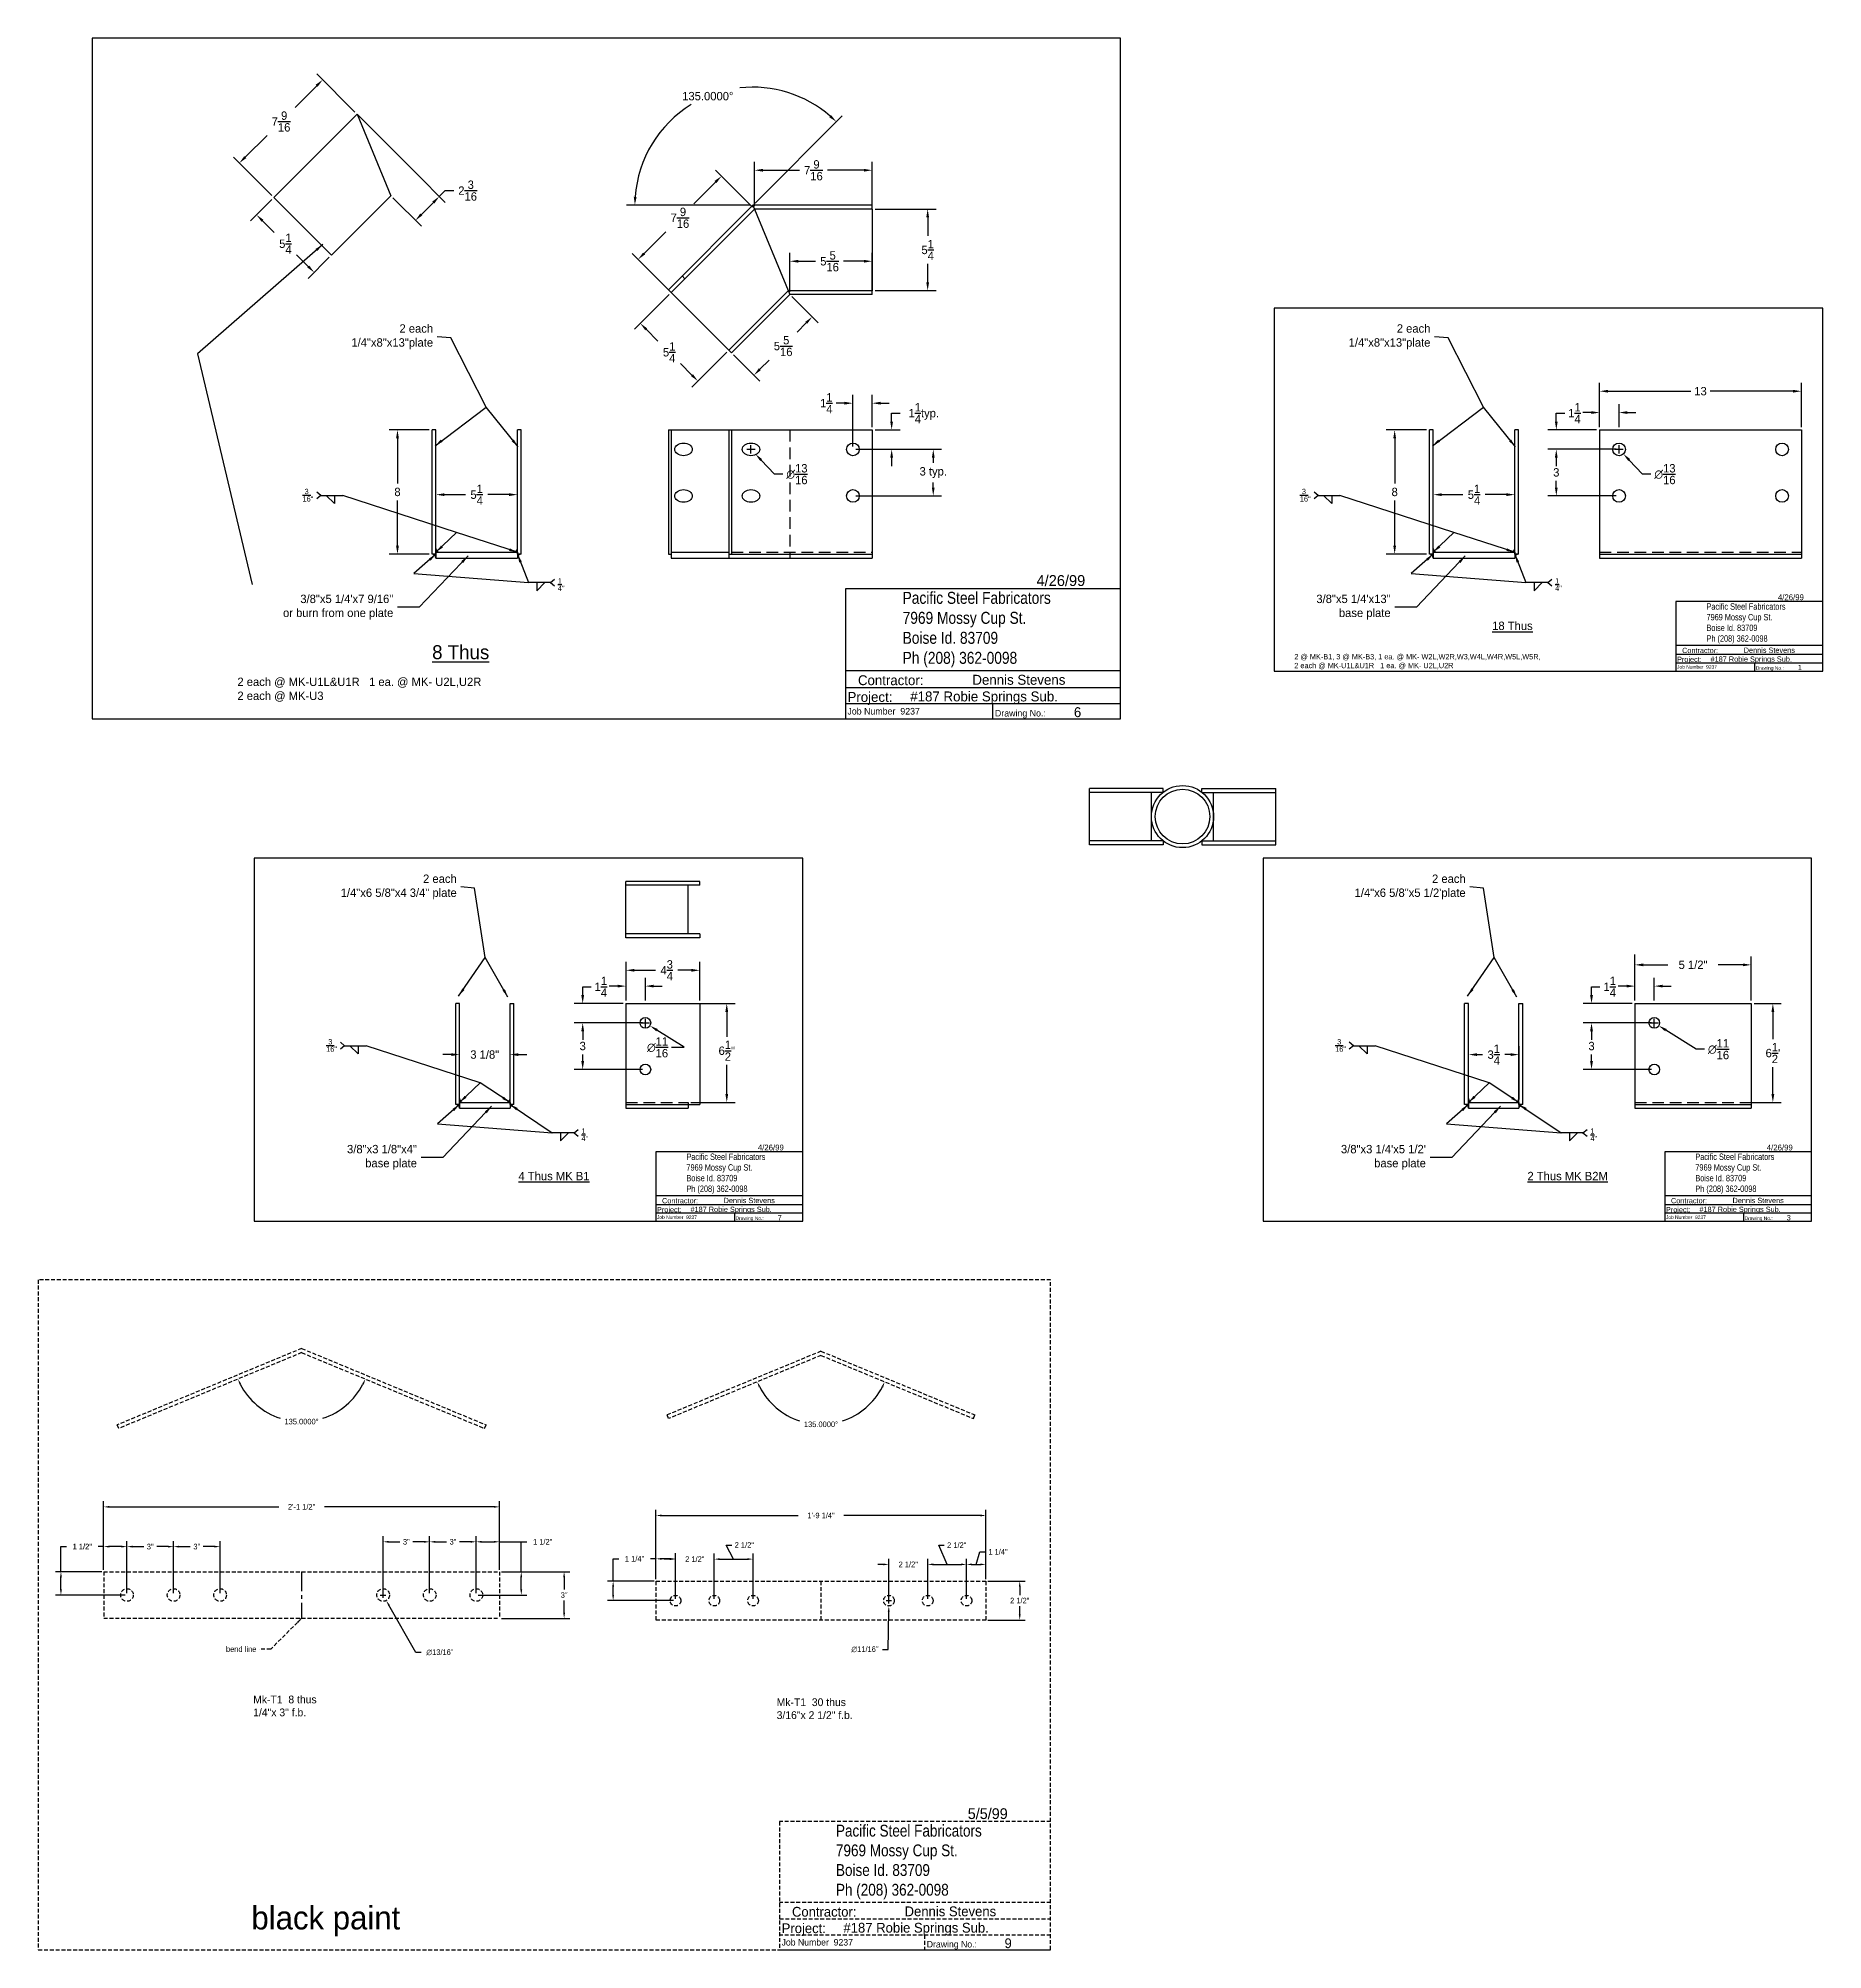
# Model space of a CAD drawing. Extents: x 252 to 458, y -85 to 309.
# Drawn here: x 251.9 to 366.8, y -84.5 to 38.6 of the extents above; entities that cross this region are included whole.
import ezdxf

# ---------------------------------------------------------------- set-up
doc = ezdxf.new("R2010")
doc.units = 0
doc.header["$MEASUREMENT"] = 0
doc.linetypes.add('CENTER', pattern=[2, 1.25, -0.25, 0.25, -0.25])
doc.linetypes.add('HIDDEN', pattern=[0.375, 0.25, -0.125])
doc.layers.get('0').update_dxf_attribs({"linetype": 'CONTINUOUS'})
doc.layers.get('DEFPOINTS').update_dxf_attribs({"linetype": 'CONTINUOUS'})
doc.layers.add('TREADS', color=7, linetype='HIDDEN')
doc.dimstyles.get("Standard").update_dxf_attribs({"dimscale": 12, "dimtxt": 0.18, "dimasz": 0.18, "dimexe": 0.18, "dimexo": 0.0625, "dimgap": 0.09, "dimtad": 0, "dimtih": 1, "dimtoh": 1, "dimdec": 4, "dimzin": 0, "dimdsep": 46, "dimlunit": 5, "dimtxsty": 'Standard', "dimcen": 0.09, "dimadec": 0, "dimazin": 0, "dimtfac": 1, "dimtdec": 4, "dimtofl": 0, "dimtmove": 0, "dimatfit": 3, "dimfxl": 1, "dimtolj": 1, "dimtzin": 0, "dimarcsym": 0})
doc.dimstyles.new('STANDARD_WS', dxfattribs={"dimscale": 23.222222, "dimtxt": 0.18, "dimasz": 0.18, "dimexe": 0.18, "dimexo": 0.0625, "dimgap": 0.09, "dimtad": 0, "dimtih": 1, "dimtoh": 1, "dimdec": 4, "dimzin": 0, "dimdsep": 46, "dimlunit": 4, "dimtxsty": 'Standard', "dimcen": 0.09, "dimadec": 0, "dimazin": 0, "dimtfac": 1, "dimtdec": 4, "dimtofl": 0, "dimtmove": 0, "dimatfit": 3, "dimfxl": 1, "dimfrac": 2, "dimtolj": 1, "dimtzin": 0, "dimarcsym": 0})

msp = doc.modelspace()

# ---------------------------------------------------------------- texts
at = {"char_height": 0.54, "attachment_point": 6}
for s, insert in [('\\A1;2 each\\P1/4"x8"x13"plate', (277.2951, 19.34972)), ('\\A1;2 each\\P1/4"x8"x13"plate', (341.53324, 19.34972)), ('3/8"x5 1/4\'x7 9/16"\\Por burn from one plate  ', (274.73186, 1.9373)), ('\\A1;3/8"x5 1/4\'x13"\\Pbase plate  ', (338.97, 1.9373)), ('2 each\\P1/4"x6 5/8"x4 3/4" plate', (278.81657, -16.08514)), ('2 each\\P1/4"x6 5/8"x5 1/2\'plate', (343.80361, -16.08514)), ('3/8"x3 1/8"x4"\\Pbase plate  ', (276.25333, -33.49757)), ('3/8"x3 1/4\'x5 1/2\'\\Pbase plate  ', (341.24037, -33.49757))]:
    msp.add_mtext(s, dxfattribs=dict(at, insert=insert))
for s, insert, char_height, width, attachment_point in [('\\S3/16;"', (268.88656, 9.5554), 0.3412, 1.5988, 1), ('\\S3/16;"', (333.1247, 9.5554), 0.3412, 1.5988, 1), ('\\S1/4;"', (285.32994, 3.80133), 0.3412, 1.5988, 1), ('4/26/99', (316.1617, 3.99956), 0.703125, 30.42825, 1), ('\\S1/4;"', (349.56808, 3.80133), 0.3412, 1.5988, 1), ('\\fTechnicLite|b0|i0|c2|p2;Pacific Steel Fabricators\\P7969 Mossy Cup St.\\PBoise Id. 83709\\PPh (208) 362-0098', (307.53759, 2.92085), 0.7724762, 14.8701668, 1), ('4/26/99', (363.91504, 2.75829), 0.375, 16.2284, 1), ('\\fTechnicLite|b0|i0|c2|p2;Pacific Steel Fabricators\\P7969 Mossy Cup St.\\PBoise Id. 83709\\PPh (208) 362-0098', (359.31552, 2.18298), 0.4119873, 7.9307556, 1), ('\\L18 Thus', (345.51168, 1.00354), 0.54, 16.2284, 1), ('\\L8 Thus', (277.23368, -0.51474), 0.9, 16.2284, 1), ('2 @ MK-B1, 3 @ MK-B3, 1 ea. @ MK- W2L,W2R,W3,W4L,W4R,W5L,W5R,\\P2 each @ MK-U1L&U1R   1 ea. @ MK- U2L,U2R  ', (332.76617, -1.08511), 0.3412, 25.8717, 1), ('\\fBaskerville Old Face|b0|i0|c0|p18;Contractor:', (358.90528, -0.85459), 0.3398895, 5.1581635, 5), ('\\fBaskerville Old Face|b0|i0|c0|p18;#187 Robie Springs Sub.', (359.57724, -1.23869), 0.341177, 7.1518, 1), ('\\fBaskerville Old Face|b0|i0|c0|p18;Dennis Stevens', (361.71067, -0.66697), 0.341177, 7.1518, 1), ('\\fBaskerville Old Face|b0|i0|c0|p18;Contractor:', (306.7684, -2.77459), 0.6372929, 9.6715565, 5), ('\\fBaskerville Old Face|b0|i0|c0|p18;Dennis Stevens', (312.0285, -2.42279), 0.6397069, 13.409625, 1), ('\\fBaskerville Old Face|b0|i0|c0|p18;Job Number  9237', (357.41829, -1.80368), 0.2264063, 6.231375, 1), ('\\fBaskerville Old Face|b0|i0|c0|p18;Project:', (357.42237, -1.25719), 0.3398895, 13.0870342, 1), ('\\fBaskerville Old Face|b0|i0|c0|p18;Drawing No.:', (362.48476, -1.87137), 0.226593, 3.3979922, 1), ('\\fBaskervilleT|b0|i0|c0|p18;1', (365.19877, -1.78008), 0.3398895, 3.456831, 1), (' 2 each @ MK-U1L&U1R   1 ea. @ MK- U2L,U2R\\P 2 each @ MK-U3  ', (264.48818, -2.60339), 0.54, 25.8717, 1), ('\\fBaskerville Old Face|b0|i0|c0|p18;Project:', (303.98793, -3.52945), 0.6372929, 24.5381892, 1), ('\\fBaskerville Old Face|b0|i0|c0|p18;#187 Robie Springs Sub.', (308.02832, -3.49476), 0.6397069, 13.409625, 1), ('\\fBaskerville Old Face|b0|i0|c0|p18;Job Number  9237', (303.98029, -4.55412), 0.4245117, 11.6838281, 1), ('\\fBaskerville Old Face|b0|i0|c0|p18;Drawing No.:', (313.47992, -4.68105), 0.4248619, 6.3712354, 1), ('\\fBaskervilleT|b0|i0|c0|p18;6', (318.56869, -4.50988), 0.6372929, 6.4815581, 1), ('\\S3/16;"', (270.40802, -25.87946), 0.3412, 1.5988, 1), ('\\S3/16;"', (335.39507, -25.87946), 0.3412, 1.5988, 1), ('\\S1/4;"', (286.85141, -31.63353), 0.3412, 1.5988, 1), ('\\S1/4;"', (351.83845, -31.63353), 0.3412, 1.5988, 1), ('\\fTechnicLite|b0|i0|c2|p2;Pacific Steel Fabricators\\P7969 Mossy Cup St.\\PBoise Id. 83709\\PPh (208) 362-0098', (293.61112, -33.25189), 0.4119873, 7.9307556, 1), ('4/26/99', (298.21064, -32.67658), 0.375, 16.2284, 1), ('\\fTechnicLite|b0|i0|c2|p2;Pacific Steel Fabricators\\P7969 Mossy Cup St.\\PBoise Id. 83709\\PPh (208) 362-0098', (358.59816, -33.25189), 0.4119873, 7.9307556, 1), ('4/26/99', (363.19769, -32.67658), 0.375, 16.2284, 1), ('\\L4 Thus MK B1', (282.795, -34.43132), 0.54, 16.2284, 1), ('\\L2 Thus MK B2M', (347.78205, -34.43132), 0.54, 16.2284, 1), ('\\fBaskerville Old Face|b0|i0|c0|p18;Project:', (291.71797, -36.69205), 0.3398895, 13.0870342, 1), ('\\fBaskerville Old Face|b0|i0|c0|p18;Contractor:', (293.20088, -36.28946), 0.3398895, 5.1581635, 5), ('\\fBaskerville Old Face|b0|i0|c0|p18;#187 Robie Springs Sub.', (293.87284, -36.67355), 0.341177, 7.1518, 1), ('\\fBaskerville Old Face|b0|i0|c0|p18;Dennis Stevens', (296.00627, -36.10183), 0.341177, 7.1518, 1), ('\\fBaskerville Old Face|b0|i0|c0|p18;Project:', (356.70501, -36.69205), 0.3398895, 13.0870342, 1), ('\\fBaskerville Old Face|b0|i0|c0|p18;Contractor:', (358.18793, -36.28946), 0.3398895, 5.1581635, 5), ('\\fBaskerville Old Face|b0|i0|c0|p18;#187 Robie Springs Sub.', (358.85989, -36.67355), 0.341177, 7.1518, 1), ('\\fBaskerville Old Face|b0|i0|c0|p18;Dennis Stevens', (360.99331, -36.10183), 0.341177, 7.1518, 1), ('\\fBaskerville Old Face|b0|i0|c0|p18;Job Number  9237', (291.71389, -37.23854), 0.2264063, 6.231375, 1), ('\\fBaskerville Old Face|b0|i0|c0|p18;Drawing No.:', (296.78036, -37.30624), 0.226593, 3.3979922, 1), ('\\fBaskervilleT|b0|i0|c0|p18;7', (299.49437, -37.21495), 0.3398895, 3.456831, 1), ('\\fBaskerville Old Face|b0|i0|c0|p18;Job Number  9237', (356.70093, -37.23854), 0.2264063, 6.231375, 1), ('\\fBaskerville Old Face|b0|i0|c0|p18;Drawing No.:', (361.76741, -37.30624), 0.226593, 3.3979922, 1), ('\\fBaskervilleT|b0|i0|c0|p18;3', (364.48141, -37.21495), 0.3398895, 3.456831, 1), ('black paint', (265.59042, -81.71624), 1.5, 32.465, 1)]:
    msp.add_mtext(s, dxfattribs=dict(insert=insert, char_height=char_height, width=width, attachment_point=attachment_point))
at = {"layer": 'TREADS', "insert": (265.90738, -65.16473), "char_height": 0.36, "attachment_point": 6}
msp.add_mtext('\\A1;bend line', dxfattribs=at)
at = {"layer": 'TREADS'}
for s, insert, char_height, width, attachment_point in [('Mk-T1  8 thus\\P1/4"x 3" f.b.', (265.70583, -68.15686), 0.5, 29.4305, 1), ('Mk-T1  30 thus\\P3/16"x 2 1/2" f.b.', (299.42355, -68.33254), 0.5, 29.4305, 1), ('5/5/99', (311.7314, -75.41474), 0.692139, 29.9528086, 1), ('\\fTechnicLite|b0|i0|c2|p2;Pacific Steel Fabricators\\P7969 Mossy Cup St.\\PBoise Id. 83709\\PPh (208) 362-0098', (303.24204, -76.47659), 0.7604063, 14.6378204, 1), ('\\fBaskerville Old Face|b0|i0|c0|p18;Contractor:', (302.48487, -82.08304), 0.6273352, 9.5204384, 5), ('\\fBaskerville Old Face|b0|i0|c0|p18;Dennis Stevens', (307.66278, -81.73674), 0.6297114, 13.2000996, 1), ('\\fBaskerville Old Face|b0|i0|c0|p18;Project:', (299.74785, -82.82611), 0.6273352, 24.15478, 1), ('\\fBaskerville Old Face|b0|i0|c0|p18;#187 Robie Springs Sub.', (303.7251, -82.79196), 0.6297114, 13.2000996, 1), ('\\fBaskerville Old Face|b0|i0|c0|p18;Job Number  9237', (299.74032, -83.83477), 0.4178787, 11.5012683, 1), ('\\fBaskerville Old Face|b0|i0|c0|p18;Drawing No.:', (309.09152, -83.95971), 0.4182234, 6.2716848, 1), ('\\fBaskervilleT|b0|i0|c0|p18;9', (314.10077, -83.79122), 0.6273352, 6.3802837, 1)]:
    msp.add_mtext(s, dxfattribs=dict(at, insert=insert, char_height=char_height, width=width, attachment_point=attachment_point))

# ---------------------------------------------------------------- blocks, each defined once
blk = doc.blocks.new('*D0')
at = {"color": 0, "lineweight": -2}
for p, q in [((341.72, 5.66), (341.72, 9.72)), ((342.26, 9.18), (343.62, 9.18)), ((346.43, 9.18), (345.06, 9.18)), ((346.97, 5.66), (346.97, 9.72))]:
    blk.add_line(p, q, dxfattribs=at)
at = {"color": 0}
for points in [[(342.26, 9.27), (342.26, 9.09), (341.72, 9.18)], [(346.43, 9.27), (346.43, 9.09), (346.97, 9.18)]]:
    blk.add_solid(points, dxfattribs=at)
at = {"layer": 'DEFPOINTS', "color": 0}
for p in [(346.97, 9.18), (341.72, 5.47), (346.97, 5.47)]:
    blk.add_point(p, dxfattribs=at)
at = {"color": 0, "insert": (344.34, 9.18), "char_height": 0.54, "attachment_point": 5}
blk.add_mtext('\\A1;5{\\H1.000000x;\\S1/4;}', dxfattribs=at)
blk = doc.blocks.new('*D1')
at = {"color": 0, "lineweight": -2}
for p, q in [((341.28, 13.35), (338.69, 13.35)), ((339.23, 12.81), (339.23, 9.89)), ((339.23, 5.89), (339.23, 8.81)), ((341.28, 5.35), (338.69, 5.35))]:
    blk.add_line(p, q, dxfattribs=at)
at = {"color": 0}
for points in [[(339.14, 12.81), (339.32, 12.81), (339.23, 13.35)], [(339.14, 5.89), (339.32, 5.89), (339.23, 5.35)]]:
    blk.add_solid(points, dxfattribs=at)
at = {"layer": 'DEFPOINTS', "color": 0}
for p in [(341.47, 13.35), (339.23, 5.35), (341.47, 5.35)]:
    blk.add_point(p, dxfattribs=at)
at = {"color": 0, "insert": (339.23, 9.35), "char_height": 0.54, "attachment_point": 5}
blk.add_mtext('\\A1;8', dxfattribs=at)
blk = doc.blocks.new('*D2')
at = {"color": 0, "lineweight": -2}
for p, q in [((349.64, 13.89), (349.64, 14.43)), ((349.64, 14.43), (350.18, 14.43)), ((352.24, 13.35), (349.1, 13.35)), ((352.24, 12.1), (349.1, 12.1)), ((349.64, 11.56), (349.64, 11.02))]:
    blk.add_line(p, q, dxfattribs=at)
at = {"color": 0}
for points in [[(349.55, 13.89), (349.73, 13.89), (349.64, 13.35)], [(349.55, 11.56), (349.73, 11.56), (349.64, 12.1)]]:
    blk.add_solid(points, dxfattribs=at)
at = {"layer": 'DEFPOINTS', "color": 0}
for p in [(349.64, 13.35), (352.43, 13.35), (352.43, 12.1)]:
    blk.add_point(p, dxfattribs=at)
at = {"color": 0, "insert": (350.81, 14.43), "char_height": 0.54, "attachment_point": 5}
blk.add_mtext('\\A1;1{\\H1.000000x;\\S1/4;}', dxfattribs=at)
blk = doc.blocks.new('*D3')
at = {"color": 0, "lineweight": -2}
for p, q in [((353.49, 12.1), (349.1, 12.1)), ((349.64, 11.56), (349.64, 11.15)), ((349.64, 9.64), (349.64, 10.07)), ((353.49, 9.1), (349.1, 9.1))]:
    blk.add_line(p, q, dxfattribs=at)
at = {"color": 0}
for points in [[(349.55, 11.56), (349.73, 11.56), (349.64, 12.1)], [(349.55, 9.64), (349.73, 9.64), (349.64, 9.1)]]:
    blk.add_solid(points, dxfattribs=at)
at = {"layer": 'DEFPOINTS', "color": 0}
for p in [(353.68, 12.1), (349.64, 9.1), (353.68, 9.1)]:
    blk.add_point(p, dxfattribs=at)
at = {"color": 0, "insert": (349.64, 10.61), "char_height": 0.54, "attachment_point": 5}
blk.add_mtext('\\A1;3', dxfattribs=at)
blk = doc.blocks.new('*D4')
at = {"color": 0, "lineweight": -2}
for p, q in [((352.43, 13.53), (352.43, 16.38)), ((365.43, 13.53), (365.43, 16.38)), ((352.97, 15.84), (358.3, 15.84)), ((364.89, 15.84), (359.56, 15.84))]:
    blk.add_line(p, q, dxfattribs=at)
at = {"color": 0}
for points in [[(352.97, 15.93), (352.97, 15.75), (352.43, 15.84)], [(364.89, 15.93), (364.89, 15.75), (365.43, 15.84)]]:
    blk.add_solid(points, dxfattribs=at)
at = {"layer": 'DEFPOINTS', "color": 0}
for p in [(352.43, 15.84), (352.43, 13.35), (365.43, 13.35)]:
    blk.add_point(p, dxfattribs=at)
at = {"color": 0, "insert": (358.93, 15.84), "char_height": 0.54, "attachment_point": 5}
blk.add_mtext('\\A1;13', dxfattribs=at)
blk = doc.blocks.new('*D5')
at = {"color": 0, "lineweight": -2}
for p, q in [((353.68, 11.83), (353.68, 12.37)), ((353.41, 12.1), (353.95, 12.1)), ((355.2, 10.5), (354.34, 11.41)), ((355.74, 10.5), (355.2, 10.5))]:
    blk.add_line(p, q, dxfattribs=at)
at = {"color": 0}
blk.add_solid([(354.4, 11.47), (354.27, 11.35), (353.96, 11.8)], dxfattribs=at)
at = {"layer": 'DEFPOINTS', "color": 0}
for p in [(353.4, 12.39), (353.96, 11.8)]:
    blk.add_point(p, dxfattribs=at)
at = {"color": 0, "insert": (356.64, 10.5), "char_height": 0.54, "attachment_point": 5}
blk.add_mtext('\\A1;∅{\\H1.000000x;\\S13/16;}', dxfattribs=at)
blk = doc.blocks.new('FILLET_WELD_RIGHT')
for p, q in [((20, 0), (0, 0)), ((7.5, -7.5), (15, 0)), ((7.5, 0), (7.5, -7.5)), ((20, 0), (23.75, 3.125)), ((20, 0), (23.75, -3.125))]:
    blk.add_line(p, q)
blk = doc.blocks.new('*D16')
at = {"color": 0, "lineweight": -2}
for p, q in [((355.77, -24.84), (351.37, -24.84)), ((351.91, -25.38), (351.91, -25.79)), ((351.91, -27.3), (351.91, -26.87)), ((355.77, -27.84), (351.37, -27.84))]:
    blk.add_line(p, q, dxfattribs=at)
at = {"color": 0}
for points in [[(351.82, -25.38), (352, -25.38), (351.91, -24.84)], [(351.82, -27.3), (352, -27.3), (351.91, -27.84)]]:
    blk.add_solid(points, dxfattribs=at)
at = {"layer": 'DEFPOINTS', "color": 0}
for p in [(355.95, -24.84), (351.91, -27.84), (355.95, -27.84)]:
    blk.add_point(p, dxfattribs=at)
at = {"color": 0, "insert": (351.91, -26.33), "char_height": 0.54, "attachment_point": 5}
blk.add_mtext('\\A1;3', dxfattribs=at)
blk = doc.blocks.new('*D14')
at = {"color": 0, "lineweight": -2}
for p, q in [((351.91, -23.05), (351.91, -22.51)), ((351.91, -22.51), (352.45, -22.51)), ((354.52, -23.59), (351.37, -23.59)), ((354.52, -24.84), (351.37, -24.84)), ((351.91, -25.38), (351.91, -25.92))]:
    blk.add_line(p, q, dxfattribs=at)
at = {"color": 0}
for points in [[(351.82, -23.05), (352, -23.05), (351.91, -23.59)], [(351.82, -25.38), (352, -25.38), (351.91, -24.84)]]:
    blk.add_solid(points, dxfattribs=at)
at = {"layer": 'DEFPOINTS', "color": 0}
for p in [(351.91, -23.59), (354.7, -23.59), (354.7, -24.84)]:
    blk.add_point(p, dxfattribs=at)
at = {"color": 0, "insert": (353.08, -22.51), "char_height": 0.54, "attachment_point": 5}
blk.add_mtext('\\A1;1{\\H1.000000x;\\S1/4;}', dxfattribs=at)
blk = doc.blocks.new('*D17')
at = {"color": 0, "lineweight": -2}
for p, q in [((343.99, -29.78), (343.99, -26.34)), ((344.53, -26.88), (344.89, -26.88)), ((346.7, -26.88), (346.33, -26.88)), ((347.24, -29.78), (347.24, -26.34))]:
    blk.add_line(p, q, dxfattribs=at)
at = {"color": 0}
for points in [[(344.53, -26.79), (344.53, -26.97), (343.99, -26.88)], [(346.7, -26.79), (346.7, -26.97), (347.24, -26.88)]]:
    blk.add_solid(points, dxfattribs=at)
at = {"layer": 'DEFPOINTS', "color": 0}
for p in [(343.99, -26.88), (343.99, -29.96), (347.24, -29.96)]:
    blk.add_point(p, dxfattribs=at)
at = {"color": 0, "insert": (345.61, -26.88), "char_height": 0.54, "attachment_point": 5}
blk.add_mtext('\\A1;3{\\H1.000000x;\\S1/4;}', dxfattribs=at)
blk = doc.blocks.new('*D15')
at = {"color": 0, "lineweight": -2}
for p, q in [((354.7, -23.4), (354.7, -20.56)), ((362.2, -23.4), (362.2, -20.56)), ((355.24, -21.1), (356.83, -21.1)), ((361.66, -21.1), (360.07, -21.1))]:
    blk.add_line(p, q, dxfattribs=at)
at = {"color": 0}
for points in [[(355.24, -21.01), (355.24, -21.19), (354.7, -21.1)], [(361.66, -21.01), (361.66, -21.19), (362.2, -21.1)]]:
    blk.add_solid(points, dxfattribs=at)
at = {"layer": 'DEFPOINTS', "color": 0}
for p in [(354.7, -21.1), (354.7, -23.59), (362.2, -23.59)]:
    blk.add_point(p, dxfattribs=at)
at = {"color": 0, "insert": (358.45, -21.1), "char_height": 0.54, "attachment_point": 5}
blk.add_mtext('\\A1;5 1/2"', dxfattribs=at)
blk = doc.blocks.new('*D18')
at = {"color": 0, "lineweight": -2}
for p, q in [((362.39, -23.59), (364.13, -23.59)), ((363.59, -24.13), (363.59, -25.88)), ((363.59, -29.42), (363.59, -27.68)), ((362.2, -29.96), (364.13, -29.96))]:
    blk.add_line(p, q, dxfattribs=at)
at = {"color": 0}
for points in [[(363.5, -24.13), (363.68, -24.13), (363.59, -23.59)], [(363.5, -29.42), (363.68, -29.42), (363.59, -29.96)]]:
    blk.add_solid(points, dxfattribs=at)
at = {"layer": 'DEFPOINTS', "color": 0}
for p in [(362.2, -23.59), (363.59, -23.59), (362.02, -29.96)]:
    blk.add_point(p, dxfattribs=at)
at = {"color": 0, "insert": (363.59, -26.78), "char_height": 0.54, "attachment_point": 5}
blk.add_mtext("\\A1;6\\S1/2;'", dxfattribs=at)
blk = doc.blocks.new('*D19')
at = {"color": 0, "lineweight": -2}
for p, q in [((355.95, -25.11), (355.95, -24.57)), ((355.68, -24.84), (356.22, -24.84)), ((358.65, -26.53), (356.7, -25.31)), ((359.19, -26.53), (358.65, -26.53))]:
    blk.add_line(p, q, dxfattribs=at)
at = {"color": 0}
blk.add_solid([(356.75, -25.23), (356.65, -25.38), (356.24, -25.02)], dxfattribs=at)
at = {"layer": 'DEFPOINTS', "color": 0}
for p in [(355.66, -24.66), (356.24, -25.02)]:
    blk.add_point(p, dxfattribs=at)
at = {"color": 0, "insert": (360.09, -26.53), "char_height": 0.54, "attachment_point": 5}
blk.add_mtext('\\A1;∅{\\H1.000000x;\\S11/16;}', dxfattribs=at)
blk = doc.blocks.new('*D26')
at = {"color": 0, "lineweight": -2}
for p, q in [((277.48, 5.66), (277.48, 9.72)), ((278.02, 9.18), (279.38, 9.18)), ((282.19, 9.18), (280.82, 9.18)), ((282.73, 5.66), (282.73, 9.72))]:
    blk.add_line(p, q, dxfattribs=at)
at = {"color": 0}
for points in [[(278.02, 9.27), (278.02, 9.09), (277.48, 9.18)], [(282.19, 9.27), (282.19, 9.09), (282.73, 9.18)]]:
    blk.add_solid(points, dxfattribs=at)
at = {"layer": 'DEFPOINTS', "color": 0}
for p in [(282.73, 9.18), (277.48, 5.47), (282.73, 5.47)]:
    blk.add_point(p, dxfattribs=at)
at = {"color": 0, "insert": (280.1, 9.18), "char_height": 0.54, "attachment_point": 5}
blk.add_mtext('\\A1;5{\\H1.000000x;\\S1/4;}', dxfattribs=at)
blk = doc.blocks.new('*D27')
at = {"color": 0, "lineweight": -2}
for p, q in [((277.04, 13.35), (274.46, 13.35)), ((275, 12.81), (275, 9.89)), ((275, 5.89), (275, 8.81)), ((277.04, 5.35), (274.46, 5.35))]:
    blk.add_line(p, q, dxfattribs=at)
at = {"color": 0}
for points in [[(274.91, 12.81), (275.09, 12.81), (275, 13.35)], [(274.91, 5.89), (275.09, 5.89), (275, 5.35)]]:
    blk.add_solid(points, dxfattribs=at)
at = {"layer": 'DEFPOINTS', "color": 0}
for p in [(277.23, 13.35), (275, 5.35), (277.23, 5.35)]:
    blk.add_point(p, dxfattribs=at)
at = {"color": 0, "insert": (275, 9.35), "char_height": 0.54, "attachment_point": 5}
blk.add_mtext('\\A1;8', dxfattribs=at)
blk = doc.blocks.new('*D28')
at = {"color": 0, "lineweight": -2}
for p, q in [((297.77, 11.83), (297.77, 12.37)), ((297.5, 12.1), (298.04, 12.1)), ((299.29, 10.5), (298.42, 11.41)), ((299.83, 10.5), (299.29, 10.5))]:
    blk.add_line(p, q, dxfattribs=at)
at = {"color": 0}
blk.add_solid([(298.49, 11.47), (298.36, 11.35), (298.05, 11.8)], dxfattribs=at)
at = {"layer": 'DEFPOINTS', "color": 0}
for p in [(297.49, 12.39), (298.05, 11.8)]:
    blk.add_point(p, dxfattribs=at)
at = {"color": 0, "insert": (300.73, 10.5), "char_height": 0.54, "attachment_point": 5}
blk.add_mtext('\\A1;∅{\\H1.000000x;\\S13/16;}', dxfattribs=at)
blk = doc.blocks.new('*D29')
at = {"color": 0, "lineweight": -2}
for p, q in [((297.86, 27.7), (295.49, 30.08)), ((295.49, 29.31), (294.09, 27.91)), ((290.88, 24.71), (292.29, 26.11)), ((292.5, 22.33), (290.12, 24.71))]:
    blk.add_line(p, q, dxfattribs=at)
at = {"color": 0}
for points in [[(295.42, 29.38), (295.55, 29.25), (295.87, 29.69)], [(290.82, 24.77), (290.95, 24.65), (290.5, 24.33)]]:
    blk.add_solid(points, dxfattribs=at)
at = {"layer": 'DEFPOINTS', "color": 0}
for p in [(298, 27.57), (290.5, 24.33), (292.63, 22.2)]:
    blk.add_point(p, dxfattribs=at)
at = {"color": 0, "insert": (293.19, 27.01), "char_height": 0.54, "attachment_point": 5}
blk.add_mtext('\\A1;7{\\H1.000000x;\\S9/16;}', dxfattribs=at)
blk = doc.blocks.new('*D30')
at = {"color": 0, "lineweight": -2}
for p, q in [((298, 27.75), (298, 30.61)), ((298.54, 30.07), (300.89, 30.07)), ((305.04, 30.07), (302.69, 30.07)), ((305.58, 27.75), (305.58, 30.61))]:
    blk.add_line(p, q, dxfattribs=at)
at = {"color": 0}
for points in [[(298.54, 30.16), (298.54, 29.98), (298, 30.07)], [(305.04, 30.16), (305.04, 29.98), (305.58, 30.07)]]:
    blk.add_solid(points, dxfattribs=at)
at = {"layer": 'DEFPOINTS', "color": 0}
for p in [(305.58, 30.07), (298, 27.57), (305.58, 27.57)]:
    blk.add_point(p, dxfattribs=at)
at = {"color": 0, "insert": (301.79, 30.07), "char_height": 0.54, "attachment_point": 5}
blk.add_mtext('\\A1;7{\\H1.000000x;\\S9/16;}', dxfattribs=at)
blk = doc.blocks.new('*D31')
at = {"color": 0, "lineweight": -2}
for p, q in [((300.27, 22.25), (300.27, 24.75)), ((305.58, 22.25), (305.58, 24.75)), ((300.81, 24.21), (301.93, 24.21)), ((305.04, 24.21), (303.73, 24.21))]:
    blk.add_line(p, q, dxfattribs=at)
at = {"color": 0}
for points in [[(300.81, 24.3), (300.81, 24.12), (300.27, 24.21)], [(305.04, 24.3), (305.04, 24.12), (305.58, 24.21)]]:
    blk.add_solid(points, dxfattribs=at)
at = {"layer": 'DEFPOINTS', "color": 0}
for p in [(300.27, 24.21), (300.27, 22.07), (305.58, 22.07)]:
    blk.add_point(p, dxfattribs=at)
at = {"color": 0, "insert": (302.83, 24.21), "char_height": 0.54, "attachment_point": 5}
blk.add_mtext('\\A1;5{\\H1.000000x;\\S5/16;}', dxfattribs=at)
blk = doc.blocks.new('*D32')
at = {"color": 0, "lineweight": -2}
for p, q in [((300.41, 21.93), (302.09, 20.25)), ((301.33, 20.25), (300.74, 19.65)), ((296.65, 18.18), (298.34, 16.49)), ((298.34, 17.25), (298.94, 17.85))]:
    blk.add_line(p, q, dxfattribs=at)
at = {"color": 0}
for points in [[(301.27, 20.31), (301.39, 20.18), (301.71, 20.63)], [(298.28, 17.32), (298.4, 17.19), (297.96, 16.87)]]:
    blk.add_solid(points, dxfattribs=at)
at = {"layer": 'DEFPOINTS', "color": 0}
for p in [(300.27, 22.07), (301.71, 20.63), (296.52, 18.31)]:
    blk.add_point(p, dxfattribs=at)
at = {"color": 0, "insert": (299.84, 18.75), "char_height": 0.54, "attachment_point": 5}
blk.add_mtext('\\A1;5{\\H1.000000x;\\S5/16;}', dxfattribs=at)
blk = doc.blocks.new('*D33')
at = {"color": 0, "lineweight": -2}
for p, q in [((292.5, 22.07), (290.26, 19.83)), ((291.02, 19.83), (291.78, 19.07)), ((293.97, 16.88), (293.22, 17.63)), ((296.21, 18.36), (293.97, 16.11))]:
    blk.add_line(p, q, dxfattribs=at)
at = {"color": 0}
for points in [[(291.08, 19.89), (290.96, 19.76), (290.64, 20.21)], [(294.03, 16.94), (293.91, 16.81), (294.35, 16.5)]]:
    blk.add_solid(points, dxfattribs=at)
at = {"layer": 'DEFPOINTS', "color": 0}
for p in [(292.63, 22.2), (296.34, 18.49), (294.35, 16.5)]:
    blk.add_point(p, dxfattribs=at)
at = {"color": 0, "insert": (292.5, 18.35), "char_height": 0.54, "attachment_point": 5}
blk.add_mtext('\\A1;5{\\H1.000000x;\\S1/4;}', dxfattribs=at)
blk = doc.blocks.new('*D34')
at = {"color": 0, "lineweight": -2}
for p, q in [((305.77, 27.57), (309.69, 27.57)), ((309.15, 27.03), (309.15, 25.84)), ((309.15, 22.86), (309.15, 24.04)), ((305.77, 22.32), (309.69, 22.32))]:
    blk.add_line(p, q, dxfattribs=at)
at = {"color": 0}
for points in [[(309.06, 27.03), (309.24, 27.03), (309.15, 27.57)], [(309.06, 22.86), (309.24, 22.86), (309.15, 22.32)]]:
    blk.add_solid(points, dxfattribs=at)
at = {"layer": 'DEFPOINTS', "color": 0}
for p in [(305.58, 27.57), (305.58, 22.32), (309.15, 22.32)]:
    blk.add_point(p, dxfattribs=at)
at = {"color": 0, "insert": (309.15, 24.94), "char_height": 0.54, "attachment_point": 5}
blk.add_mtext('\\A1;5{\\H1.000000x;\\S1/4;}', dxfattribs=at)
blk = doc.blocks.new('*D35')
at = {"color": 0, "lineweight": -2}
for p, q in [((303.79, 15.07), (303.25, 15.07)), ((304.33, 12.28), (304.33, 15.61)), ((305.58, 13.53), (305.58, 15.61)), ((306.12, 15.07), (306.66, 15.07))]:
    blk.add_line(p, q, dxfattribs=at)
at = {"color": 0}
for points in [[(303.79, 15.16), (303.79, 14.98), (304.33, 15.07)], [(306.12, 15.16), (306.12, 14.98), (305.58, 15.07)]]:
    blk.add_solid(points, dxfattribs=at)
at = {"layer": 'DEFPOINTS', "color": 0}
for p in [(304.33, 15.07), (305.58, 13.35), (304.33, 12.1)]:
    blk.add_point(p, dxfattribs=at)
at = {"color": 0, "insert": (302.62, 15.07), "char_height": 0.54, "attachment_point": 5}
blk.add_mtext('\\A1;1{\\H1.000000x;\\S1/4;}', dxfattribs=at)
blk = doc.blocks.new('*D36')
at = {"color": 0, "lineweight": -2}
for p, q in [((306.83, 13.89), (306.83, 14.43)), ((306.83, 14.43), (307.37, 14.43)), ((305.77, 13.35), (307.37, 13.35)), ((304.52, 12.1), (307.37, 12.1)), ((306.83, 11.56), (306.83, 11.02))]:
    blk.add_line(p, q, dxfattribs=at)
at = {"color": 0}
for points in [[(306.74, 13.89), (306.92, 13.89), (306.83, 13.35)], [(306.74, 11.56), (306.92, 11.56), (306.83, 12.1)]]:
    blk.add_solid(points, dxfattribs=at)
at = {"layer": 'DEFPOINTS', "color": 0}
for p in [(305.58, 13.35), (306.83, 13.35), (304.33, 12.1)]:
    blk.add_point(p, dxfattribs=at)
at = {"color": 0, "insert": (308.9, 14.43), "char_height": 0.54, "attachment_point": 5}
blk.add_mtext('\\A1;1{\\H1.000000x;\\S1/4;}typ.', dxfattribs=at)
blk = doc.blocks.new('*D37')
at = {"color": 0, "lineweight": -2}
for p, q in [((304.52, 12.1), (310.05, 12.1)), ((309.51, 11.56), (309.51, 11.23)), ((309.51, 9.64), (309.51, 9.97)), ((304.52, 9.1), (310.05, 9.1))]:
    blk.add_line(p, q, dxfattribs=at)
at = {"color": 0}
for points in [[(309.42, 11.56), (309.6, 11.56), (309.51, 12.1)], [(309.42, 9.64), (309.6, 9.64), (309.51, 9.1)]]:
    blk.add_solid(points, dxfattribs=at)
at = {"layer": 'DEFPOINTS', "color": 0}
for p in [(304.33, 12.1), (304.33, 9.1), (309.51, 9.1)]:
    blk.add_point(p, dxfattribs=at)
at = {"color": 0, "insert": (309.51, 10.6), "char_height": 0.54, "attachment_point": 5}
blk.add_mtext('\\A1;3 typ.', dxfattribs=at)
blk = doc.blocks.new('*D38')
at = {"color": 0, "lineweight": -2}
for p, q in [((272.26, 33.81), (269.8, 36.28)), ((269.8, 35.51), (268.4, 34.11)), ((265.19, 30.91), (266.6, 32.31)), ((266.9, 28.44), (264.43, 30.91))]:
    blk.add_line(p, q, dxfattribs=at)
at = {"color": 0}
for points in [[(269.73, 35.58), (269.86, 35.45), (270.18, 35.89)], [(265.13, 30.98), (265.26, 30.85), (264.81, 30.53)]]:
    blk.add_solid(points, dxfattribs=at)
at = {"layer": 'DEFPOINTS', "color": 0}
for p in [(272.4, 33.68), (264.81, 30.53), (267.03, 28.31)]:
    blk.add_point(p, dxfattribs=at)
at = {"color": 0, "insert": (267.5, 33.21), "char_height": 0.54, "attachment_point": 5}
blk.add_mtext('\\A1;7{\\H1.000000x;\\S9/16;}', dxfattribs=at)
blk = doc.blocks.new('*D39')
at = {"color": 0, "lineweight": -2}
for p, q in [((276.24, 29.83), (278.08, 28)), ((277.69, 28.38), (278.08, 28.76)), ((278.08, 28.76), (278.62, 28.76)), ((274.7, 28.29), (276.54, 26.46)), ((276.54, 27.22), (277.31, 28))]:
    blk.add_line(p, q, dxfattribs=at)
at = {"color": 0}
for points in [[(277.25, 28.06), (277.38, 27.93), (277.69, 28.38)], [(276.47, 27.29), (276.6, 27.16), (276.16, 26.84)]]:
    blk.add_solid(points, dxfattribs=at)
at = {"layer": 'DEFPOINTS', "color": 0}
for p in [(276.11, 29.96), (274.57, 28.43), (277.69, 28.38)]:
    blk.add_point(p, dxfattribs=at)
at = {"color": 0, "insert": (279.52, 28.76), "char_height": 0.54, "attachment_point": 5}
blk.add_mtext('\\A1;2{\\H1.000000x;\\S3/16;}', dxfattribs=at)
blk = doc.blocks.new('*D40')
at = {"color": 0, "lineweight": -2}
for p, q in [((266.9, 28.18), (265.54, 26.82)), ((266.3, 26.82), (267.06, 26.06)), ((269.25, 23.87), (268.5, 24.62)), ((270.61, 24.47), (269.25, 23.11))]:
    blk.add_line(p, q, dxfattribs=at)
at = {"color": 0}
for points in [[(266.37, 26.88), (266.24, 26.76), (265.92, 27.2)], [(269.32, 23.93), (269.19, 23.81), (269.64, 23.49)]]:
    blk.add_solid(points, dxfattribs=at)
at = {"layer": 'DEFPOINTS', "color": 0}
for p in [(267.03, 28.31), (269.64, 23.49), (270.74, 24.6)]:
    blk.add_point(p, dxfattribs=at)
at = {"color": 0, "insert": (267.78, 25.34), "char_height": 0.54, "attachment_point": 5}
blk.add_mtext('\\A1;5{\\H1.000000x;\\S1/4;}', dxfattribs=at)
blk = doc.blocks.new('*D41')
at = {"color": 0, "lineweight": -2}
for p, q in [((298.03, 27.95), (303.65, 33.57)), ((297.71, 27.82), (289.75, 27.82))]:
    blk.add_line(p, q, dxfattribs=at)
for start, end in [(49.0731, 96.3289), (121.4818, 175.9269)]:
    blk.add_arc((297.89, 27.82), 7.6, start, end, dxfattribs=at)
at = {"color": 0}
for points in [[(302.93, 33.62), (302.81, 33.49), (303.27, 33.19)], [(290.4, 28.35), (290.22, 28.36), (290.29, 27.82)]]:
    blk.add_solid(points, dxfattribs=at)
at = {"layer": 'DEFPOINTS', "color": 0}
for p in [(297.89, 35.41), (297.89, 27.82), (297.89, 27.82), (305.58, 27.82), (292.45, 22.38)]:
    blk.add_point(p, dxfattribs=at)
at = {"color": 0, "insert": (294.99, 34.84), "char_height": 0.54, "attachment_point": 5}
blk.add_mtext('\\A1;135.0000°', dxfattribs=at)
blk = doc.blocks.new('*D43')
at = {"color": 0, "lineweight": -2}
for p, q in [((286.93, -23.05), (286.93, -22.51)), ((286.93, -22.51), (287.47, -22.51)), ((289.53, -23.59), (286.39, -23.59)), ((289.53, -24.84), (286.39, -24.84)), ((286.93, -25.38), (286.93, -25.92))]:
    blk.add_line(p, q, dxfattribs=at)
at = {"color": 0}
for points in [[(286.84, -23.05), (287.02, -23.05), (286.93, -23.59)], [(286.84, -25.38), (287.02, -25.38), (286.93, -24.84)]]:
    blk.add_solid(points, dxfattribs=at)
at = {"layer": 'DEFPOINTS', "color": 0}
for p in [(286.93, -23.59), (289.72, -23.59), (289.72, -24.84)]:
    blk.add_point(p, dxfattribs=at)
at = {"color": 0, "insert": (288.1, -22.51), "char_height": 0.54, "attachment_point": 5}
blk.add_mtext('\\A1;1{\\H1.000000x;\\S1/4;}', dxfattribs=at)
blk = doc.blocks.new('*D44')
at = {"color": 0, "lineweight": -2}
for p, q in [((278.46, -26.88), (277.92, -26.88)), ((279, -29.78), (279, -26.34)), ((282.25, -29.78), (282.25, -26.34)), ((282.79, -26.88), (283.33, -26.88))]:
    blk.add_line(p, q, dxfattribs=at)
at = {"color": 0}
for points in [[(278.46, -26.79), (278.46, -26.97), (279, -26.88)], [(282.79, -26.79), (282.79, -26.97), (282.25, -26.88)]]:
    blk.add_solid(points, dxfattribs=at)
at = {"layer": 'DEFPOINTS', "color": 0}
for p in [(279, -26.88), (279, -29.96), (282.25, -29.96)]:
    blk.add_point(p, dxfattribs=at)
at = {"color": 0, "insert": (280.62, -26.88), "char_height": 0.54, "attachment_point": 5}
blk.add_mtext('\\A1;3 1/8"', dxfattribs=at)
blk = doc.blocks.new('*D42')
at = {"color": 0, "lineweight": -2}
for p, q in [((290.78, -24.84), (286.39, -24.84)), ((286.93, -25.38), (286.93, -25.79)), ((286.93, -27.3), (286.93, -26.87)), ((290.78, -27.84), (286.39, -27.84))]:
    blk.add_line(p, q, dxfattribs=at)
at = {"color": 0}
for points in [[(286.84, -25.38), (287.02, -25.38), (286.93, -24.84)], [(286.84, -27.3), (287.02, -27.3), (286.93, -27.84)]]:
    blk.add_solid(points, dxfattribs=at)
at = {"layer": 'DEFPOINTS', "color": 0}
for p in [(290.97, -24.84), (286.93, -27.84), (290.97, -27.84)]:
    blk.add_point(p, dxfattribs=at)
at = {"color": 0, "insert": (286.93, -26.33), "char_height": 0.54, "attachment_point": 5}
blk.add_mtext('\\A1;3', dxfattribs=at)
blk = doc.blocks.new('*D45')
at = {"color": 0, "lineweight": -2}
for p, q in [((290.97, -25.11), (290.97, -24.57)), ((290.7, -24.84), (291.24, -24.84)), ((293.47, -26.41), (291.71, -25.31)), ((292.65, -26.41), (293.47, -26.41))]:
    blk.add_line(p, q, dxfattribs=at)
at = {"color": 0}
blk.add_solid([(291.76, -25.23), (291.67, -25.38), (291.26, -25.02)], dxfattribs=at)
at = {"layer": 'DEFPOINTS', "color": 0}
for p in [(290.67, -24.66), (291.26, -25.02)]:
    blk.add_point(p, dxfattribs=at)
at = {"color": 0, "insert": (291.75, -26.41), "char_height": 0.54, "attachment_point": 5}
blk.add_mtext('\\A1;∅{\\H1.000000x;\\S11/16;}', dxfattribs=at)
blk = doc.blocks.new('*D46')
at = {"color": 0, "lineweight": -2}
for p, q in [((289.72, -23.4), (289.72, -20.91)), ((294.47, -23.4), (294.47, -20.91)), ((290.26, -21.45), (291.62, -21.45)), ((293.93, -21.45), (293.06, -21.45))]:
    blk.add_line(p, q, dxfattribs=at)
at = {"color": 0}
for points in [[(290.26, -21.36), (290.26, -21.54), (289.72, -21.45)], [(293.93, -21.36), (293.93, -21.54), (294.47, -21.45)]]:
    blk.add_solid(points, dxfattribs=at)
at = {"layer": 'DEFPOINTS', "color": 0}
for p in [(294.47, -21.45), (289.72, -23.59), (294.47, -23.59)]:
    blk.add_point(p, dxfattribs=at)
at = {"color": 0, "insert": (292.34, -21.45), "char_height": 0.54, "attachment_point": 5}
blk.add_mtext('\\A1;4{\\H1.000000x;\\S3/4;}', dxfattribs=at)
blk = doc.blocks.new('*D47')
at = {"color": 0, "lineweight": -2}
for p, q in [((293.9, -23.59), (296.75, -23.59)), ((296.21, -24.13), (296.21, -25.73)), ((296.21, -29.42), (296.21, -27.53)), ((293.9, -29.96), (296.75, -29.96))]:
    blk.add_line(p, q, dxfattribs=at)
at = {"color": 0}
for points in [[(296.12, -24.13), (296.3, -24.13), (296.21, -23.59)], [(296.12, -29.42), (296.3, -29.42), (296.21, -29.96)]]:
    blk.add_solid(points, dxfattribs=at)
at = {"layer": 'DEFPOINTS', "color": 0}
for p in [(293.72, -23.59), (296.21, -23.59), (293.72, -29.96)]:
    blk.add_point(p, dxfattribs=at)
at = {"color": 0, "insert": (296.21, -26.63), "char_height": 0.54, "attachment_point": 5}
blk.add_mtext('\\A1;6\\S1/2;"', dxfattribs=at)
blk = doc.blocks.new('*D72')
at = {"color": 0, "linetype": 'ByBlock'}
for p, q in [((243.65, -60.36), (243.65, -58.74)), ((243.65, -58.74), (244.01, -58.74)), ((246.28, -60.36), (243.29, -60.36)), ((243.65, -61.5), (243.65, -60.72)), ((247.78, -61.86), (243.29, -61.86))]:
    blk.add_line(p, q, dxfattribs=at)
for points in [[(243.59, -60.72), (243.71, -60.72), (243.65, -60.36)], [(243.59, -61.5), (243.71, -61.5), (243.65, -61.86)]]:
    blk.add_solid(points, dxfattribs=at)
at = {"layer": 'DEFPOINTS', "color": 0, "linetype": 'ByBlock'}
for p in [(243.65, -60.36), (246.4, -60.36), (247.9, -61.86)]:
    blk.add_point(p, dxfattribs=at)
at = {"color": 0, "linetype": 'ByBlock', "insert": (245.03, -58.74), "char_height": 0.36, "attachment_point": 5}
blk.add_mtext('\\A1;1 1/2"', dxfattribs=at)
blk = doc.blocks.new('*D73')
at = {"color": 0, "linetype": 'ByBlock'}
for p, q in [((246.4, -58.74), (246.04, -58.74)), ((246.4, -60.23), (246.4, -58.38)), ((247.54, -58.74), (246.76, -58.74)), ((247.9, -61.73), (247.9, -58.38))]:
    blk.add_line(p, q, dxfattribs=at)
for points in [[(246.76, -58.68), (246.76, -58.8), (246.4, -58.74)], [(247.54, -58.68), (247.54, -58.8), (247.9, -58.74)]]:
    blk.add_solid(points, dxfattribs=at)
at = {"layer": 'DEFPOINTS', "color": 0, "linetype": 'ByBlock'}
for p in [(246.4, -58.74), (246.4, -60.36), (247.9, -61.86)]:
    blk.add_point(p, dxfattribs=at)
at = {"color": 0, "linetype": 'ByBlock', "insert": (245.02, -58.74), "char_height": 0.36, "attachment_point": 5}
blk.add_mtext('\\A1;1 1/2"', dxfattribs=at)
blk = doc.blocks.new('*D74')
at = {"color": 0, "linetype": 'ByBlock'}
for p, q in [((264.22, -61.86), (264.58, -61.86)), ((264.4, -62.04), (264.4, -61.68)), ((266.5, -65.55), (264.78, -62.52)), ((266.86, -65.55), (266.5, -65.55))]:
    blk.add_line(p, q, dxfattribs=at)
blk.add_solid([(264.83, -62.49), (264.73, -62.55), (264.6, -62.21)], dxfattribs=at)
at = {"layer": 'DEFPOINTS', "color": 0, "linetype": 'ByBlock'}
for p in [(264.2, -61.5), (264.6, -62.21)]:
    blk.add_point(p, dxfattribs=at)
at = {"color": 0, "linetype": 'ByBlock', "insert": (268.06, -65.55), "char_height": 0.36, "attachment_point": 5}
blk.add_mtext('\\A1;∅13/16"', dxfattribs=at)
blk = doc.blocks.new('*D75')
at = {"color": 0, "linetype": 'ByBlock'}
for start, end in [(207.1435, 251.9055), (288.0945, 332.8565)]:
    blk.add_arc((259.15, -46.25), 4.44, start, end, dxfattribs=at)
for points in [[(255.15, -48.3), (255.26, -48.25), (255.05, -47.95)], [(263.05, -48.25), (263.16, -48.3), (263.26, -47.95)]]:
    blk.add_solid(points, dxfattribs=at)
at = {"layer": 'DEFPOINTS', "color": 0, "linetype": 'ByBlock'}
for p in [(259.15, -46.25), (259.15, -46.25), (257.45, -50.35), (247.38, -51.13), (270.93, -51.13)]:
    blk.add_point(p, dxfattribs=at)
at = {"color": 0, "linetype": 'ByBlock', "insert": (259.15, -50.69), "char_height": 0.36, "attachment_point": 5}
blk.add_mtext('\\A1;135.0000°', dxfattribs=at)
blk = doc.blocks.new('*D76')
at = {"color": 0, "linetype": 'ByBlock'}
for p, q in [((246.4, -60.23), (246.4, -55.82)), ((246.76, -56.18), (257.68, -56.18)), ((271.54, -56.18), (260.62, -56.18)), ((271.9, -60.23), (271.9, -55.82))]:
    blk.add_line(p, q, dxfattribs=at)
for points in [[(246.76, -56.12), (246.76, -56.24), (246.4, -56.18)], [(271.54, -56.12), (271.54, -56.24), (271.9, -56.18)]]:
    blk.add_solid(points, dxfattribs=at)
at = {"layer": 'DEFPOINTS', "color": 0, "linetype": 'ByBlock'}
for p in [(246.4, -56.18), (246.4, -60.36), (271.9, -60.36)]:
    blk.add_point(p, dxfattribs=at)
at = {"color": 0, "linetype": 'ByBlock', "insert": (259.15, -56.18), "char_height": 0.36, "attachment_point": 5}
blk.add_mtext('\\A1;2\'-1 1/2"', dxfattribs=at)
blk = doc.blocks.new('*D77')
at = {"color": 0, "linetype": 'ByBlock'}
for p, q in [((264.4, -61.73), (264.4, -58.07)), ((264.76, -58.43), (265.48, -58.43)), ((267.04, -58.43), (266.32, -58.43))]:
    blk.add_line(p, q, dxfattribs=at)
for points in [[(264.76, -58.37), (264.76, -58.49), (264.4, -58.43)], [(267.04, -58.37), (267.04, -58.49), (267.4, -58.43)]]:
    blk.add_solid(points, dxfattribs=at)
at = {"layer": 'DEFPOINTS', "color": 0, "linetype": 'ByBlock'}
for p in [(264.4, -58.43), (264.4, -61.86), (267.4, -61.86)]:
    blk.add_point(p, dxfattribs=at)
at = {"color": 0, "linetype": 'ByBlock', "insert": (265.9, -58.43), "char_height": 0.36, "attachment_point": 5}
blk.add_mtext('\\A1;3"', dxfattribs=at)
blk = doc.blocks.new('*D78')
at = {"color": 0, "linetype": 'ByBlock'}
for p, q in [((251.26, -58.74), (251.98, -58.74)), ((253.54, -58.74), (252.82, -58.74)), ((253.9, -61.73), (253.9, -58.38))]:
    blk.add_line(p, q, dxfattribs=at)
for points in [[(251.26, -58.68), (251.26, -58.8), (250.9, -58.74)], [(253.54, -58.68), (253.54, -58.8), (253.9, -58.74)]]:
    blk.add_solid(points, dxfattribs=at)
at = {"layer": 'DEFPOINTS', "color": 0, "linetype": 'ByBlock'}
for p in [(253.9, -58.74), (250.9, -61.86), (253.9, -61.86)]:
    blk.add_point(p, dxfattribs=at)
at = {"color": 0, "linetype": 'ByBlock', "insert": (252.4, -58.74), "char_height": 0.36, "attachment_point": 5}
blk.add_mtext('\\A1;3"', dxfattribs=at)
blk = doc.blocks.new('*D79')
at = {"color": 0, "linetype": 'ByBlock'}
for p, q in [((247.9, -61.73), (247.9, -58.38)), ((248.26, -58.74), (248.98, -58.74)), ((250.54, -58.74), (249.82, -58.74)), ((250.9, -61.73), (250.9, -58.38))]:
    blk.add_line(p, q, dxfattribs=at)
for points in [[(248.26, -58.68), (248.26, -58.8), (247.9, -58.74)], [(250.54, -58.68), (250.54, -58.8), (250.9, -58.74)]]:
    blk.add_solid(points, dxfattribs=at)
at = {"layer": 'DEFPOINTS', "color": 0, "linetype": 'ByBlock'}
for p in [(250.9, -58.74), (247.9, -61.86), (250.9, -61.86)]:
    blk.add_point(p, dxfattribs=at)
at = {"color": 0, "linetype": 'ByBlock', "insert": (249.4, -58.74), "char_height": 0.36, "attachment_point": 5}
blk.add_mtext('\\A1;3"', dxfattribs=at)
blk = doc.blocks.new('*D80')
at = {"color": 0, "linetype": 'ByBlock'}
for p, q in [((270.4, -61.73), (270.4, -58.07)), ((270.76, -58.43), (271.54, -58.43)), ((271.9, -60.23), (271.9, -58.07)), ((271.9, -58.43), (273.66, -58.43))]:
    blk.add_line(p, q, dxfattribs=at)
for points in [[(270.76, -58.37), (270.76, -58.49), (270.4, -58.43)], [(271.54, -58.37), (271.54, -58.49), (271.9, -58.43)]]:
    blk.add_solid(points, dxfattribs=at)
at = {"layer": 'DEFPOINTS', "color": 0, "linetype": 'ByBlock'}
for p in [(270.4, -58.43), (271.9, -60.36), (270.4, -61.86)]:
    blk.add_point(p, dxfattribs=at)
at = {"color": 0, "linetype": 'ByBlock', "insert": (274.68, -58.43), "char_height": 0.36, "attachment_point": 5}
blk.add_mtext('\\A1;1 1/2"', dxfattribs=at)
blk = doc.blocks.new('*D81')
at = {"color": 0, "linetype": 'ByBlock'}
for p, q in [((273.3, -60.36), (273.3, -58.43)), ((273.3, -58.43), (273.66, -58.43)), ((272.15, -60.36), (273.66, -60.36)), ((273.3, -61.5), (273.3, -60.72)), ((270.53, -61.86), (273.66, -61.86))]:
    blk.add_line(p, q, dxfattribs=at)
for points in [[(273.24, -60.72), (273.36, -60.72), (273.3, -60.36)], [(273.24, -61.5), (273.36, -61.5), (273.3, -61.86)]]:
    blk.add_solid(points, dxfattribs=at)
at = {"layer": 'DEFPOINTS', "color": 0, "linetype": 'ByBlock'}
for p in [(272.03, -60.36), (270.4, -61.86), (273.3, -61.86)]:
    blk.add_point(p, dxfattribs=at)
at = {"color": 0, "linetype": 'ByBlock', "insert": (274.68, -58.43), "char_height": 0.36, "attachment_point": 5}
blk.add_mtext('\\A1;1 1/2"', dxfattribs=at)
blk = doc.blocks.new('*D82')
at = {"color": 0, "linetype": 'ByBlock'}
for p, q in [((272.03, -60.36), (276.42, -60.36)), ((276.06, -60.72), (276.06, -61.5)), ((276.06, -63), (276.06, -62.22)), ((272.03, -63.36), (276.42, -63.36))]:
    blk.add_line(p, q, dxfattribs=at)
for points in [[(276, -60.72), (276.12, -60.72), (276.06, -60.36)], [(276, -63), (276.12, -63), (276.06, -63.36)]]:
    blk.add_solid(points, dxfattribs=at)
at = {"layer": 'DEFPOINTS', "color": 0, "linetype": 'ByBlock'}
for p in [(271.9, -60.36), (271.9, -63.36), (276.06, -63.36)]:
    blk.add_point(p, dxfattribs=at)
at = {"color": 0, "linetype": 'ByBlock', "insert": (276.06, -61.86), "char_height": 0.36, "attachment_point": 5}
blk.add_mtext('\\A1;3"', dxfattribs=at)
blk = doc.blocks.new('*D83')
at = {"color": 0, "linetype": 'ByBlock'}
for p, q in [((267.4, -61.73), (267.4, -58.07)), ((267.76, -58.43), (268.48, -58.43)), ((270.04, -58.43), (269.32, -58.43))]:
    blk.add_line(p, q, dxfattribs=at)
for points in [[(267.76, -58.37), (267.76, -58.49), (267.4, -58.43)], [(270.04, -58.37), (270.04, -58.49), (270.4, -58.43)]]:
    blk.add_solid(points, dxfattribs=at)
at = {"layer": 'DEFPOINTS', "color": 0, "linetype": 'ByBlock'}
for p in [(267.4, -58.43), (267.4, -61.86), (270.4, -61.86)]:
    blk.add_point(p, dxfattribs=at)
at = {"color": 0, "linetype": 'ByBlock', "insert": (268.9, -58.43), "char_height": 0.36, "attachment_point": 5}
blk.add_mtext('\\A1;3"', dxfattribs=at)
blk = doc.blocks.new('*D84')
at = {"color": 0, "linetype": 'ByBlock'}
for p, q in [((291.65, -60.67), (291.65, -56.2)), ((292.01, -56.56), (300.81, -56.56)), ((312.54, -56.56), (303.75, -56.56)), ((312.9, -60.67), (312.9, -56.2))]:
    blk.add_line(p, q, dxfattribs=at)
for points in [[(292.01, -56.5), (292.01, -56.62), (291.65, -56.56)], [(312.54, -56.5), (312.54, -56.62), (312.9, -56.56)]]:
    blk.add_solid(points, dxfattribs=at)
at = {"layer": 'DEFPOINTS', "color": 0, "linetype": 'ByBlock'}
for p in [(291.65, -56.56), (291.65, -60.79), (312.9, -60.79)]:
    blk.add_point(p, dxfattribs=at)
at = {"color": 0, "linetype": 'ByBlock', "insert": (302.28, -56.56), "char_height": 0.36, "attachment_point": 5}
blk.add_mtext('\\A1;1\'-9 1/4"', dxfattribs=at)
blk = doc.blocks.new('*D85')
at = {"color": 0, "linetype": 'ByBlock'}
for start, end in [(207.1435, 251.9055), (288.0945, 332.8565)]:
    blk.add_arc((302.28, -46.25), 4.44, start, end, dxfattribs=at)
for points in [[(298.27, -48.3), (298.38, -48.25), (298.17, -47.95)], [(306.18, -48.25), (306.29, -48.3), (306.38, -47.95)]]:
    blk.add_solid(points, dxfattribs=at)
at = {"layer": 'DEFPOINTS', "color": 0, "linetype": 'ByBlock'}
for p in [(302.28, -46.25), (302.28, -46.25), (300.58, -50.35), (290.5, -51.13), (314.06, -51.13)]:
    blk.add_point(p, dxfattribs=at)
at = {"color": 0, "linetype": 'ByBlock', "insert": (302.28, -50.69), "char_height": 0.36, "attachment_point": 5}
blk.add_mtext('\\A1;135.0000°', dxfattribs=at)
blk = doc.blocks.new('*D86')
at = {"color": 0, "linetype": 'ByBlock'}
for p, q in [((292.9, -61.92), (292.9, -59.01)), ((295.4, -61.92), (295.4, -59.01)), ((292.54, -59.37), (292.18, -59.37)), ((295.76, -59.37), (296.12, -59.37))]:
    blk.add_line(p, q, dxfattribs=at)
for points in [[(292.54, -59.31), (292.54, -59.43), (292.9, -59.37)], [(295.76, -59.31), (295.76, -59.43), (295.4, -59.37)]]:
    blk.add_solid(points, dxfattribs=at)
at = {"layer": 'DEFPOINTS', "color": 0, "linetype": 'ByBlock'}
for p in [(295.4, -59.37), (292.9, -62.04), (295.4, -62.04)]:
    blk.add_point(p, dxfattribs=at)
at = {"color": 0, "linetype": 'ByBlock', "insert": (294.15, -59.37), "char_height": 0.36, "attachment_point": 5}
blk.add_mtext('\\A1;2 1/2"', dxfattribs=at)
blk = doc.blocks.new('*D87')
at = {"color": 0, "linetype": 'ByBlock'}
for p, q in [((291.65, -60.67), (291.65, -58.99)), ((292.9, -61.92), (292.9, -58.99)), ((291.65, -59.35), (291.29, -59.35)), ((292.54, -59.35), (292.01, -59.35))]:
    blk.add_line(p, q, dxfattribs=at)
for points in [[(292.01, -59.29), (292.01, -59.41), (291.65, -59.35)], [(292.54, -59.29), (292.54, -59.41), (292.9, -59.35)]]:
    blk.add_solid(points, dxfattribs=at)
at = {"layer": 'DEFPOINTS', "color": 0, "linetype": 'ByBlock'}
for p in [(291.65, -59.35), (291.65, -60.79), (292.9, -62.04)]:
    blk.add_point(p, dxfattribs=at)
at = {"color": 0, "linetype": 'ByBlock', "insert": (290.27, -59.35), "char_height": 0.36, "attachment_point": 5}
blk.add_mtext('\\A1;1 1/4"', dxfattribs=at)
blk = doc.blocks.new('*D88')
at = {"color": 0, "linetype": 'ByBlock'}
for p, q in [((288.89, -60.79), (288.89, -59.36)), ((288.89, -59.36), (289.25, -59.36)), ((291.53, -60.79), (288.53, -60.79)), ((288.89, -61.68), (288.89, -61.15)), ((292.78, -62.04), (288.53, -62.04))]:
    blk.add_line(p, q, dxfattribs=at)
for points in [[(288.83, -61.15), (288.95, -61.15), (288.89, -60.79)], [(288.83, -61.68), (288.95, -61.68), (288.89, -62.04)]]:
    blk.add_solid(points, dxfattribs=at)
at = {"layer": 'DEFPOINTS', "color": 0, "linetype": 'ByBlock'}
for p in [(288.89, -60.79), (291.65, -60.79), (292.9, -62.04)]:
    blk.add_point(p, dxfattribs=at)
at = {"color": 0, "linetype": 'ByBlock', "insert": (290.27, -59.36), "char_height": 0.36, "attachment_point": 5}
blk.add_mtext('\\A1;1 1/4"', dxfattribs=at)
blk = doc.blocks.new('*D89')
at = {"color": 0, "linetype": 'ByBlock'}
for p, q in [((296.65, -59.37), (296.18, -58.46)), ((296.18, -58.46), (296.54, -58.46)), ((297.9, -61.92), (297.9, -59.01)), ((295.76, -59.37), (297.54, -59.37))]:
    blk.add_line(p, q, dxfattribs=at)
for points in [[(295.76, -59.31), (295.76, -59.43), (295.4, -59.37)], [(297.54, -59.31), (297.54, -59.43), (297.9, -59.37)]]:
    blk.add_solid(points, dxfattribs=at)
at = {"layer": 'DEFPOINTS', "color": 0, "linetype": 'ByBlock'}
for p in [(297.9, -59.37), (295.4, -62.04), (297.9, -62.04)]:
    blk.add_point(p, dxfattribs=at)
at = {"color": 0, "linetype": 'ByBlock', "insert": (296.72, -58.46), "char_height": 0.36, "attachment_point": 4}
blk.add_mtext('\\A1;2 1/2"', dxfattribs=at)
blk = doc.blocks.new('*D90')
at = {"color": 0, "linetype": 'ByBlock'}
for p, q in [((312.28, -59.71), (312.52, -58.9)), ((312.52, -58.9), (312.88, -58.9)), ((312.01, -59.71), (312.54, -59.71)), ((312.9, -60.67), (312.9, -59.35))]:
    blk.add_line(p, q, dxfattribs=at)
for points in [[(312.01, -59.65), (312.01, -59.77), (311.65, -59.71)], [(312.54, -59.65), (312.54, -59.77), (312.9, -59.71)]]:
    blk.add_solid(points, dxfattribs=at)
at = {"layer": 'DEFPOINTS', "color": 0, "linetype": 'ByBlock'}
for p in [(312.9, -59.71), (312.9, -60.79), (311.65, -62.04)]:
    blk.add_point(p, dxfattribs=at)
at = {"color": 0, "linetype": 'ByBlock', "insert": (313.06, -58.9), "char_height": 0.36, "attachment_point": 4}
blk.add_mtext('\\A1;1 1/4"', dxfattribs=at)
blk = doc.blocks.new('*D91')
at = {"color": 0, "linetype": 'ByBlock'}
for p, q in [((310.4, -59.71), (309.86, -58.47)), ((309.86, -58.47), (310.22, -58.47)), ((309.51, -59.71), (311.29, -59.71)), ((311.65, -61.92), (311.65, -59.35))]:
    blk.add_line(p, q, dxfattribs=at)
for points in [[(309.51, -59.65), (309.51, -59.77), (309.15, -59.71)], [(311.29, -59.65), (311.29, -59.77), (311.65, -59.71)]]:
    blk.add_solid(points, dxfattribs=at)
at = {"layer": 'DEFPOINTS', "color": 0, "linetype": 'ByBlock'}
for p in [(311.65, -59.71), (309.15, -62.04), (311.65, -62.04)]:
    blk.add_point(p, dxfattribs=at)
at = {"color": 0, "linetype": 'ByBlock', "insert": (310.4, -58.47), "char_height": 0.36, "attachment_point": 4}
blk.add_mtext('\\A1;2 1/2"', dxfattribs=at)
blk = doc.blocks.new('*D92')
at = {"color": 0, "linetype": 'ByBlock'}
for p, q in [((306.29, -59.71), (305.93, -59.71)), ((306.65, -61.92), (306.65, -59.35)), ((309.15, -61.92), (309.15, -59.35)), ((309.51, -59.71), (309.87, -59.71))]:
    blk.add_line(p, q, dxfattribs=at)
for points in [[(306.29, -59.65), (306.29, -59.77), (306.65, -59.71)], [(309.51, -59.65), (309.51, -59.77), (309.15, -59.71)]]:
    blk.add_solid(points, dxfattribs=at)
at = {"layer": 'DEFPOINTS', "color": 0, "linetype": 'ByBlock'}
for p in [(309.15, -59.71), (306.65, -62.04), (309.15, -62.04)]:
    blk.add_point(p, dxfattribs=at)
at = {"color": 0, "linetype": 'ByBlock', "insert": (307.9, -59.71), "char_height": 0.36, "attachment_point": 5}
blk.add_mtext('\\A1;2 1/2"', dxfattribs=at)
blk = doc.blocks.new('*D93')
at = {"color": 0, "linetype": 'ByBlock'}
for p, q in [((306.47, -62.04), (306.83, -62.04)), ((306.61, -65.18), (306.64, -62.75)), ((306.65, -62.22), (306.65, -61.86)), ((306.25, -65.18), (306.61, -65.18))]:
    blk.add_line(p, q, dxfattribs=at)
blk.add_solid([(306.58, -62.75), (306.7, -62.75), (306.65, -62.39)], dxfattribs=at)
at = {"layer": 'DEFPOINTS', "color": 0, "linetype": 'ByBlock'}
for p in [(306.65, -62.39), (306.66, -61.7)]:
    blk.add_point(p, dxfattribs=at)
at = {"color": 0, "linetype": 'ByBlock', "insert": (305.11, -65.18), "char_height": 0.36, "attachment_point": 5}
blk.add_mtext('\\A1;∅11/16"', dxfattribs=at)
blk = doc.blocks.new('*D94')
at = {"color": 0, "linetype": 'ByBlock'}
for p, q in [((313.03, -60.79), (315.44, -60.79)), ((315.08, -61.15), (315.08, -61.68)), ((315.08, -62.93), (315.08, -62.4)), ((313.03, -63.29), (315.44, -63.29))]:
    blk.add_line(p, q, dxfattribs=at)
for points in [[(315.02, -61.15), (315.14, -61.15), (315.08, -60.79)], [(315.02, -62.93), (315.14, -62.93), (315.08, -63.29)]]:
    blk.add_solid(points, dxfattribs=at)
at = {"layer": 'DEFPOINTS', "color": 0, "linetype": 'ByBlock'}
for p in [(312.9, -60.79), (312.9, -63.29), (315.08, -63.29)]:
    blk.add_point(p, dxfattribs=at)
at = {"color": 0, "linetype": 'ByBlock', "insert": (315.08, -62.04), "char_height": 0.36, "attachment_point": 5}
blk.add_mtext('\\A1;2 1/2"', dxfattribs=at)

# ---------------------------------------------------------------- dimensions: what is measured, and where the dimension line sits
at = {"layer": 'TREADS'}
for p1, p2, distance, picture, middle in [((272.39736, 33.67551), (267.03232, 28.31048), -3.13844, '*D38', (267.49563, 33.2122)), ((274.57198, 28.42551), (276.10967, 29.9632), -2.23964, '*D39', (279.51517, 28.76138)), ((297.99618, 27.56575), (292.63114, 22.20071), -3.00959, '*D29', (293.18555, 27.01133)), ((297.99618, 27.56575), (305.58349, 27.56575), 2.50164, '*D30', (301.78983, 30.06739)), ((267.03232, 28.31048), (270.74463, 24.59816), -1.56898, '*D40', (267.77904, 25.34488)), ((305.58349, 27.56575), (305.58349, 22.31575), 3.57141, '*D34', (309.1549, 24.94075)), ((292.63114, 22.20071), (296.34345, 18.4884), -2.81689, '*D33', (292.49545, 18.35271)), ((296.52023, 18.31162), (300.27435, 22.06575), -2.03478, '*D32', (299.8361, 18.74988))]:
    dim = msp.add_aligned_dim(p1=p1, p2=p2, distance=distance, dimstyle='Standard', override={"dimscale": 3, "dimlunit": 5})
    dim.commit()
    dim.dimension.update_dxf_attribs({"geometry": picture, "text_midpoint": middle})
dim = msp.add_angular_dim_2l(base=(297.89262, 35.41355), line1=((297.89262, 27.81575), (292.45436, 22.37749)), line2=((305.58349, 27.81575), (297.89262, 27.81575)), dimstyle='Standard', override={"dimscale": 3, "dimadec": 4})
dim.commit()
dim.dimension.update_dxf_attribs({"geometry": '*D41', "text_midpoint": (294.98507, 34.8352)})
for base, p1, p2, angle, picture, middle, dimtype in [((300.27435, 24.2106), (305.58349, 22.06575), (300.27435, 22.06575), 180, '*D31', (302.83259, 24.2106), 161), ((349.64432, 13.34651), (352.43225, 12.09651), (352.43225, 13.34651), 90, '*D2', (350.81432, 14.42651), 160), ((349.64432, 9.09651), (353.68225, 12.09651), (353.68225, 9.09651), 90, '*D3', (349.64432, 10.60983), 160), ((286.92764, -23.58835), (289.71557, -24.83835), (289.71557, -23.58835), 90, '*D43', (288.09764, -22.50835), 160), ((351.91469, -23.58835), (354.70262, -24.83835), (354.70262, -23.58835), 90, '*D14', (353.08469, -22.50835), 160), ((286.92764, -27.83835), (290.96557, -24.83835), (290.96557, -27.83835), 90, '*D42', (286.92764, -26.32504), 160), ((351.91469, -27.83835), (355.95262, -24.83835), (355.95262, -27.83835), 90, '*D16', (351.91469, -26.32504), 160)]:
    dim = msp.add_linear_dim(base=base, p1=p1, p2=p2, angle=angle, dimstyle='Standard', override={"dimscale": 3, "dimlunit": 5})
    dim.commit()
    dim.dimension.update_dxf_attribs({"geometry": picture, "text_midpoint": middle, "dimtype": dimtype})
for base, p1, p2, picture, middle in [((352.43225, 15.83956), (365.43225, 13.34651), (352.43225, 13.34651), '*D4', (358.93225, 15.83956)), ((304.33349, 15.06813), (305.58349, 13.34651), (304.33349, 12.09651), '*D35', (302.62349, 15.06813)), ((343.98548, -26.87977), (347.23548, -29.96335), (343.98548, -29.96335), '*D17', (345.61048, -26.87977))]:
    dim = msp.add_linear_dim(base=base, p1=p1, p2=p2, dimstyle='Standard', override={"dimscale": 3, "dimlunit": 5})
    dim.commit()
    dim.dimension.update_dxf_attribs({"geometry": picture, "text_midpoint": middle})
for base, p1, p2, text, picture, middle in [((306.82782, 13.34651), (304.33349, 12.09651), (305.58349, 13.34651), '<>typ.', '*D36', (308.89782, 14.42651)), ((363.58907, -23.58835), (362.01512, -29.96335), (362.20262, -23.58835), "6\\S1/2;'", '*D18', (363.58907, -26.77585))]:
    dim = msp.add_linear_dim(base=base, p1=p1, p2=p2, angle=90, text=text, dimstyle='Standard', override={"dimscale": 3, "dimlunit": 5})
    dim.commit()
    dim.dimension.update_dxf_attribs({"geometry": picture, "text_midpoint": middle})
for base, p1, p2, picture, middle in [((274.99567, 5.34651), (277.22697, 13.34651), (277.22697, 5.34651), '*D27', (274.99567, 9.34651)), ((339.23382, 5.34651), (341.46511, 13.34651), (341.46511, 5.34651), '*D1', (339.23382, 9.34651))]:
    dim = msp.add_linear_dim(base=base, p1=p1, p2=p2, angle=90, dimstyle='Standard', override={"dimscale": 3, "dimlunit": 5})
    dim.commit()
    dim.dimension.update_dxf_attribs({"geometry": picture, "text_midpoint": middle})
for p1, p2, picture, middle in [((297.48962, 12.39028), (298.05084, 11.80275), '*D28', (300.73126, 10.50417)), ((353.40164, 12.39028), (353.96286, 11.80275), '*D5', (356.64328, 10.50417)), ((290.67442, -24.6556), (291.25672, -25.0211), '*D45', (291.7543, -26.40863)), ((355.66147, -24.6556), (356.24376, -25.0211), '*D19', (360.09255, -26.53306))]:
    dim = msp.add_diameter_dim_2p(p1=p1, p2=p2, dimstyle='Standard', override={"dimscale": 3, "dimlunit": 5})
    dim.commit()
    dim.dimension.update_dxf_attribs({"geometry": picture, "text_midpoint": middle, "dimtype": 163})
for base, p1, p2, text, picture, middle in [((309.51435, 9.09651), (304.33349, 12.09651), (304.33349, 9.09651), '<> typ.', '*D37', (309.51435, 10.59651)), ((296.21185, -23.58835), (293.71557, -29.96335), (293.71557, -23.58835), '6\\S1/2;"', '*D47', (296.21185, -26.62761))]:
    dim = msp.add_linear_dim(base=base, p1=p1, p2=p2, angle=90, text=text, dimstyle='Standard', override={"dimscale": 3, "dimlunit": 5})
    dim.commit()
    dim.dimension.update_dxf_attribs({"geometry": picture, "text_midpoint": middle, "dimtype": 160})
for base, p1, p2, picture, middle in [((282.72697, 9.18166), (277.47697, 5.47151), (282.72697, 5.47151), '*D26', (280.10197, 9.18166)), ((346.96511, 9.18166), (341.71511, 5.47151), (346.96511, 5.47151), '*D0', (344.34011, 9.18166)), ((294.46713, -21.44506), (289.71557, -23.58835), (294.46713, -23.58835), '*D46', (292.3389, -21.44506))]:
    dim = msp.add_linear_dim(base=base, p1=p1, p2=p2, dimstyle='Standard', override={"dimscale": 3, "dimlunit": 5})
    dim.commit()
    dim.dimension.update_dxf_attribs({"geometry": picture, "text_midpoint": middle, "dimtype": 160})
for base, p1, p2, text, picture, middle in [((354.70262, -21.0953), (362.20262, -23.58835), (354.70262, -23.58835), '5 1/2"', '*D15', (358.45262, -21.0953)), ((278.99844, -26.87977), (282.24844, -29.96335), (278.99844, -29.96335), '3 1/8"', '*D44', (280.62344, -26.87977))]:
    dim = msp.add_linear_dim(base=base, p1=p1, p2=p2, text=text, dimstyle='Standard', override={"dimscale": 3, "dimlunit": 5})
    dim.commit()
    dim.dimension.update_dxf_attribs({"geometry": picture, "text_midpoint": middle})
dim = msp.add_angular_dim_2l(base=(267.12719, -50.17895), line1=((268.82754, -46.07395), (257.04807, -50.95317)), line2=((268.82754, -46.07395), (280.607, -50.95317)), dimstyle='STANDARD_WS', override={"dimscale": 2, "dimadec": 4}, dxfattribs=at)
dim.commit()
dim.dimension.update_dxf_attribs({"geometry": '*D75', "text_midpoint": (268.82754, -50.51717), "insert": (9.67281, 0.17567)})
dim = msp.add_angular_dim_2l(base=(300.5783, -50.35463), line1=((302.27864, -46.24963), (290.49918, -51.12884)), line2=((302.27864, -46.24963), (314.05811, -51.12884)), dimstyle='STANDARD_WS', override={"dimscale": 2, "dimadec": 4}, dxfattribs=at)
dim.commit()
dim.dimension.update_dxf_attribs({"geometry": '*D85', "text_midpoint": (302.27864, -50.69285)})
for base, p1, p2, override, picture, middle in [((256.07754, -56.00262), (281.57754, -60.1799), (256.07754, -60.1799), {"dimscale": 2}, '*D76', (268.82754, -56.00262)), ((256.07754, -58.5619), (257.57754, -61.6799), (256.07754, -60.1799), {"dimscale": 2}, '*D73', (254.69754, -58.5619)), ((260.57754, -58.56336), (257.57754, -61.6799), (260.57754, -61.6799), {"dimscale": 2}, '*D79', (259.07754, -58.56336)), ((263.57754, -58.56336), (260.57754, -61.6799), (263.57754, -61.6799), {"dimscale": 2, "dimse1": 1, "dimtmove": 1}, '*D78', (262.07754, -58.56336)), ((274.07754, -58.25618), (277.07754, -61.6799), (274.07754, -61.6799), {"dimscale": 2, "dimse1": 1, "dimtmove": 1}, '*D77', (275.57754, -58.25618)), ((277.07754, -58.25618), (280.07754, -61.6799), (277.07754, -61.6799), {"dimscale": 2, "dimse1": 1, "dimtmove": 1}, '*D83', (278.57754, -58.25618))]:
    dim = msp.add_linear_dim(base=base, p1=p1, p2=p2, dimstyle='STANDARD_WS', override=override, dxfattribs=at)
    dim.commit()
    dim.dimension.update_dxf_attribs({"geometry": picture, "text_midpoint": middle, "insert": (9.67281, 0.17567)})
for base, p1, p2, override, picture, middle in [((291.65364, -56.55712), (312.90364, -60.79408), (291.65364, -60.79408), {"dimscale": 2}, '*D84', (302.27864, -56.55712)), ((291.65364, -59.34585), (292.90364, -62.04408), (291.65364, -60.79408), {"dimscale": 2}, '*D87', (290.27364, -59.34585)), ((295.40364, -59.37265), (292.90364, -62.04408), (295.40364, -62.04408), {"dimscale": 2}, '*D86', (294.15364, -59.37265)), ((312.90364, -59.71105), (311.65364, -62.04408), (312.90364, -60.79408), {"dimscale": 2, "dimse1": 1, "dimtmove": 1}, '*D90', (313.06164, -58.90105)), ((309.15364, -59.71105), (306.65364, -62.04408), (309.15364, -62.04408), {"dimscale": 2}, '*D92', (307.90364, -59.71105))]:
    dim = msp.add_linear_dim(base=base, p1=p1, p2=p2, dimstyle='STANDARD_WS', override=override, dxfattribs=at)
    dim.commit()
    dim.dimension.update_dxf_attribs({"geometry": picture, "text_midpoint": middle})
dim = msp.add_linear_dim(base=(280.07754, -58.25618), p1=(281.57754, -60.1799), p2=(280.07754, -61.6799), dimstyle='STANDARD_WS', override={"dimscale": 2}, dxfattribs=at)
dim.commit()
dim.dimension.update_dxf_attribs({"geometry": '*D80', "text_midpoint": (284.35224, -58.25618), "dimtype": 160, "insert": (9.67281, 0.17567)})
for base, p1, p2, picture, middle in [((282.97224, -61.6799), (281.70254, -60.1799), (280.07754, -61.6799), '*D81', (284.35224, -58.25618)), ((253.32077, -60.1799), (257.57754, -61.6799), (256.07754, -60.1799), '*D72', (254.70077, -58.56441))]:
    dim = msp.add_linear_dim(base=base, p1=p1, p2=p2, angle=90, dimstyle='STANDARD_WS', override={"dimscale": 2}, dxfattribs=at)
    dim.commit()
    dim.dimension.update_dxf_attribs({"geometry": picture, "text_midpoint": middle, "dimtype": 160, "insert": (9.67281, 0.17567)})
dim = msp.add_linear_dim(base=(288.89196, -60.79408), p1=(292.90364, -62.04408), p2=(291.65364, -60.79408), angle=90, dimstyle='STANDARD_WS', override={"dimscale": 2}, dxfattribs=at)
dim.commit()
dim.dimension.update_dxf_attribs({"geometry": '*D88', "text_midpoint": (290.27196, -59.35715), "dimtype": 160})
for base, p1, p2, picture, middle in [((297.90364, -59.37265), (295.40364, -62.04408), (297.90364, -62.04408), '*D89', (296.72229, -58.46135)), ((311.65364, -59.71105), (309.15364, -62.04408), (311.65364, -62.04408), '*D91', (310.40364, -58.47058))]:
    dim = msp.add_linear_dim(base=base, p1=p1, p2=p2, dimstyle='STANDARD_WS', override={"dimscale": 2, "dimse1": 1, "dimtmove": 1}, dxfattribs=at)
    dim.commit()
    dim.dimension.update_dxf_attribs({"geometry": picture, "text_midpoint": middle, "dimtype": 160})
dim = msp.add_linear_dim(base=(285.73224, -63.1799), p1=(281.57754, -60.1799), p2=(281.57754, -63.1799), angle=90, dimstyle='STANDARD_WS', override={"dimscale": 2}, dxfattribs=at)
dim.commit()
dim.dimension.update_dxf_attribs({"geometry": '*D82', "text_midpoint": (285.73224, -61.6799), "insert": (9.67281, 0.17567)})
dim = msp.add_diameter_dim_2p(p1=(273.87759, -61.32626), p2=(274.27749, -62.03354), dimstyle='STANDARD_WS', override={"dimscale": 2}, dxfattribs=at)
dim.commit()
dim.dimension.update_dxf_attribs({"geometry": '*D74', "text_midpoint": (277.72822, -65.37749), "dimtype": 163, "insert": (9.67281, 0.17567)})
dim = msp.add_linear_dim(base=(315.08169, -63.29408), p1=(312.90364, -60.79408), p2=(312.90364, -63.29408), angle=90, dimstyle='STANDARD_WS', override={"dimscale": 2}, dxfattribs=at)
dim.commit()
dim.dimension.update_dxf_attribs({"geometry": '*D94', "text_midpoint": (315.08169, -62.04408)})
dim = msp.add_diameter_dim_2p(p1=(306.65823, -61.70036), p2=(306.64906, -62.3878), dimstyle='STANDARD_WS', override={"dimscale": 2}, dxfattribs=at)
dim.commit()
dim.dimension.update_dxf_attribs({"geometry": '*D93', "text_midpoint": (305.11184, -65.17813), "dimtype": 163})

# ---------------------------------------------------------------- linework, layer by layer
for p, q in [((272.39736, 33.67551), (267.03232, 28.31048)), ((272.39736, 33.67551), (274.57198, 28.42551)), ((272.39736, 33.67551), (276.24225, 29.83062)), ((274.57198, 28.42551), (270.74463, 24.59816)), ((267.03232, 28.31048), (270.74463, 24.59816)), ((297.89262, 27.81575), (292.45436, 22.37749)), ((297.99618, 27.56575), (292.63114, 22.20071)), ((305.58349, 27.81575), (297.89262, 27.81575)), ((297.89262, 27.81575), (300.27435, 22.06575)), ((305.58349, 27.56575), (297.99618, 27.56575)), ((305.58349, 27.56575), (305.58349, 27.81575)), ((305.58349, 27.56575), (305.58349, 22.31575)), ((292.45436, 22.37749), (292.63114, 22.20071)), ((292.63114, 22.20071), (296.34345, 18.4884)), ((293.33825, 23.26137), (293.51502, 23.08459)), ((300.1708, 22.31575), (296.34345, 18.4884)), ((305.58349, 22.31575), (300.1708, 22.31575)), ((305.58349, 22.06575), (305.58349, 22.31575)), ((300.27435, 22.06575), (296.52023, 18.31162)), ((305.58349, 22.06575), (300.27435, 22.06575)), ((296.34345, 18.4884), (296.52023, 18.31162)), ((277.47697, 13.34651), (277.22697, 13.34651)), ((277.22697, 5.34651), (277.22697, 13.34651)), ((277.47697, 5.34651), (277.47697, 13.34651)), ((282.97697, 13.34651), (282.72697, 13.34651)), ((282.72697, 5.34651), (282.72697, 13.34651)), ((282.97697, 5.34651), (282.97697, 13.34651)), ((292.45436, 13.34651), (305.58349, 13.34651)), ((292.45436, 13.34651), (292.45436, 5.34651)), ((292.63114, 13.34651), (292.63114, 5.09651)), ((296.34345, 13.34651), (296.34345, 5.09651)), ((296.52023, 13.34651), (296.52023, 5.34651)), ((305.58349, 13.34651), (305.58349, 5.09651)), ((341.46511, 5.34651), (341.46511, 13.34651)), ((341.71511, 13.34651), (341.46511, 13.34651)), ((341.71511, 5.34651), (341.71511, 13.34651)), ((347.21511, 13.34651), (346.96511, 13.34651)), ((346.96511, 5.34651), (346.96511, 13.34651)), ((347.21511, 5.34651), (347.21511, 13.34651)), ((352.43225, 13.34651), (365.43225, 13.34651)), ((352.43225, 13.34651), (352.43225, 5.09651)), ((365.43225, 13.34651), (365.43225, 5.09651)), ((277.47697, 5.34651), (277.22697, 5.34651)), ((277.47697, 5.47151), (282.72697, 5.47151)), ((277.47697, 5.47151), (277.47697, 5.09651)), ((277.47697, 5.09651), (282.72697, 5.09651)), ((282.72697, 5.47151), (282.72697, 5.09651)), ((282.97697, 5.34651), (282.72697, 5.34651)), ((292.45436, 5.34651), (292.63114, 5.34651)), ((292.63114, 5.47151), (296.34345, 5.47151)), ((292.63114, 5.09651), (305.58349, 5.09651)), ((296.34345, 5.34651), (305.58349, 5.34651)), ((341.71511, 5.34651), (341.46511, 5.34651)), ((341.71511, 5.47151), (346.96511, 5.47151)), ((341.71511, 5.47151), (341.71511, 5.09651)), ((341.71511, 5.09651), (346.96511, 5.09651)), ((346.96511, 5.47151), (346.96511, 5.09651)), ((347.21511, 5.34651), (346.96511, 5.34651)), ((352.43225, 5.34651), (365.43225, 5.34651)), ((352.43225, 5.09651), (365.43225, 5.09651)), ((357.34828, -1.09954), (366.80474, -1.09954)), ((366.80474, -1.66602), (357.34828, -1.66602)), ((362.408, -1.66602), (362.408, -2.17806)), ((303.84903, -3.23386), (321.57988, -3.23386)), ((321.57988, -4.29601), (303.84903, -4.29601)), ((313.336, -4.29601), (313.336, -5.25609)), ((319.56727, -13.3652), (319.56727, -9.7402)), ((324.31884, -9.7402), (319.56727, -9.7402)), ((324.31884, -9.9902), (324.31884, -9.7402)), ((326.81571, -9.7402), (331.56727, -9.7402)), ((326.81571, -9.9902), (326.81571, -9.7402)), ((331.56727, -13.3652), (331.56727, -9.7402)), ((324.31884, -9.9902), (319.56727, -9.9902)), ((323.56727, -13.1152), (323.56727, -9.9902)), ((326.81571, -9.9902), (331.56727, -9.9902)), ((327.56727, -13.1152), (327.56727, -9.9902)), ((324.31884, -13.1152), (319.56727, -13.1152)), ((324.31884, -13.3652), (319.56727, -13.3652)), ((324.31884, -13.1152), (324.31884, -13.3652)), ((326.81571, -13.1152), (331.56727, -13.1152)), ((326.81571, -13.1152), (326.81571, -13.3652)), ((326.81571, -13.3652), (331.56727, -13.3652)), ((289.71557, -19.35311), (289.71557, -15.72811)), ((294.46713, -15.72811), (289.71557, -15.72811)), ((294.46713, -15.97811), (289.71557, -15.97811)), ((293.71557, -19.10311), (293.71557, -15.97811)), ((294.46713, -15.97811), (294.46713, -15.72811)), ((294.46713, -19.10311), (289.71557, -19.10311)), ((294.46713, -19.35311), (289.71557, -19.35311)), ((294.46713, -19.10311), (294.46713, -19.35311)), ((278.74844, -30.08835), (278.74844, -23.58835)), ((278.99844, -23.58835), (278.74844, -23.58835)), ((278.99844, -30.08835), (278.99844, -23.58835)), ((282.24844, -30.08835), (282.24844, -23.58835)), ((282.24844, -23.58835), (282.49844, -23.58835)), ((282.49844, -30.08835), (282.49844, -23.58835)), ((289.71557, -23.58835), (289.71557, -30.33835)), ((289.71557, -23.58835), (294.46713, -23.58835)), ((294.46713, -23.58835), (294.46713, -30.08835)), ((343.73548, -30.08835), (343.73548, -23.58835)), ((343.98548, -23.58835), (343.73548, -23.58835)), ((343.98548, -30.08835), (343.98548, -23.58835)), ((347.23548, -23.58835), (347.48548, -23.58835)), ((347.23548, -30.08835), (347.23548, -23.58835)), ((347.48548, -30.08835), (347.48548, -23.58835)), ((354.70262, -23.58835), (362.20262, -23.58835)), ((354.70262, -23.58835), (354.70262, -30.33835)), ((362.20262, -23.58835), (362.20262, -30.33835)), ((278.99844, -30.08835), (278.74844, -30.08835)), ((278.99844, -29.96335), (278.99844, -30.33835)), ((278.99844, -29.96335), (280.62344, -29.96335)), ((278.99844, -30.33835), (280.62344, -30.33835)), ((280.62344, -29.96335), (282.24844, -29.96335)), ((280.62344, -30.33835), (282.24844, -30.33835)), ((282.24844, -29.96335), (282.24844, -30.33835)), ((282.49844, -30.08835), (282.24844, -30.08835)), ((289.71557, -30.08835), (294.46713, -30.08835)), ((289.71557, -30.33835), (293.71557, -30.33835)), ((293.71557, -29.96335), (293.71557, -30.33835)), ((343.98548, -30.08835), (343.73548, -30.08835)), ((343.98548, -29.96335), (345.61048, -29.96335)), ((343.98548, -29.96335), (343.98548, -30.33835)), ((343.98548, -30.33835), (345.61048, -30.33835)), ((345.61048, -29.96335), (347.23548, -29.96335)), ((345.61048, -30.33835), (347.23548, -30.33835)), ((347.23548, -29.96335), (347.23548, -30.33835)), ((347.48548, -30.08835), (347.23548, -30.08835)), ((354.70262, -30.08835), (362.20262, -30.08835)), ((354.70262, -30.33835), (362.20262, -30.33835)), ((291.64388, -36.5344), (301.10033, -36.5344)), ((356.63093, -36.5344), (366.08738, -36.5344)), ((301.10033, -37.10088), (291.64388, -37.10088)), ((296.7036, -37.10088), (296.7036, -37.61292)), ((366.08738, -37.10088), (356.63093, -37.10088)), ((361.69065, -37.10088), (361.69065, -37.61292))]:
    msp.add_line(p, q)
at = {"color": 0, "linetype": 'ByBlock'}
for p, q in [((352.43225, 13.53401), (352.43225, 15.0061)), ((353.68225, 13.53401), (353.68225, 15.0061)), ((351.89225, 14.4661), (351.35225, 14.4661)), ((354.22225, 14.4661), (354.76225, 14.4661)), ((354.70262, -21.90085), (354.70262, -20.42877)), ((290.96557, -23.40085), (290.96557, -21.92877)), ((355.95262, -23.40085), (355.95262, -21.92877)), ((289.17557, -22.46877), (288.63557, -22.46877)), ((291.50557, -22.46877), (292.04557, -22.46877)), ((354.16262, -22.46877), (353.62262, -22.46877)), ((356.49262, -22.46877), (357.03262, -22.46877))]:
    msp.add_line(p, q, dxfattribs=at)
at = {"linetype": 'HIDDEN', "ltscale": 3}
for p, q in [((300.27435, 13.34651), (300.27435, 5.09651)), ((296.52023, 5.47151), (305.58349, 5.47151)), ((352.43225, 5.47151), (365.43225, 5.47151)), ((289.71557, -29.96335), (293.71557, -29.96335)), ((354.70262, -29.96335), (362.20262, -29.96335))]:
    msp.add_line(p, q, dxfattribs=at)
for points in [[(255.33964, 38.57204), (255.33964, -5.25609), (321.57988, -5.25609), (321.57988, 38.57204)], [(331.47661, 21.19694), (331.47661, -2.17806), (366.80474, -2.17806), (366.80474, 21.19694)], [(321.57988, -5.25609), (321.57988, 3.12547), (303.84903, 3.12547), (303.84903, -5.25609)], [(366.80474, -2.17806), (366.80474, 2.2921), (357.34828, 2.2921), (357.34828, -2.17806)], [(265.77221, -14.23792), (265.77221, -37.61292), (301.10033, -37.61292), (301.10033, -14.23792)], [(330.75926, -14.23792), (330.75926, -37.61292), (366.08738, -37.61292), (366.08738, -14.23792)], [(301.10033, -37.61292), (301.10033, -33.14276), (291.64388, -33.14276), (291.64388, -37.61292)], [(366.08738, -37.61292), (366.08738, -33.14276), (356.63093, -33.14276), (356.63093, -37.61292)]]:
    msp.add_lwpolyline(points, close=True)
for points in [[(366.80474, -0.53306), (357.34828, -0.53306)], [(321.57988, -2.1717), (303.84903, -2.1717)], [(301.10033, -35.96792), (291.64388, -35.96792)], [(366.08738, -35.96792), (356.63093, -35.96792)]]:
    msp.add_lwpolyline(points)
for centre, radius in [((304.33349, 12.09651), 0.40625), ((353.68225, 12.09651), 0.40625), ((364.18225, 12.09651), 0.40625), ((304.33349, 9.09651), 0.40625), ((353.68225, 9.09651), 0.40625), ((364.18225, 9.09651), 0.40625), ((325.56727, -11.5527), 2), ((325.56727, -11.5527), 1.76), ((290.96557, -24.83835), 0.34375), ((355.95262, -24.83835), 0.34375), ((290.96557, -27.83835), 0.34375), ((355.95262, -27.83835), 0.34375)]:
    msp.add_circle(centre, radius)
for centre, start, end in [((277.22697, 5.09651), 0, 90), ((277.72697, 5.72151), 180, 270), ((282.47697, 5.72151), 270, 0), ((282.97697, 5.09651), 90, 180), ((341.46511, 5.09651), 0, 90), ((341.96511, 5.72151), 180, 270), ((346.71511, 5.72151), 270, 0), ((347.21511, 5.09651), 90, 180), ((278.74844, -30.33835), 0, 90), ((279.24844, -29.71335), 180, 270), ((281.99844, -29.71335), 270, 0), ((282.49844, -30.33835), 90, 180), ((343.73548, -30.33835), 0, 90), ((344.23548, -29.71335), 180, 270), ((346.98548, -29.71335), 270, 0), ((347.48548, -30.33835), 90, 180)]:
    msp.add_arc(centre, 0.25, start, end)
for centre in [(293.42663, 12.09651), (297.77023, 12.09651), (293.42663, 9.09651), (297.77023, 9.09651)]:
    msp.add_ellipse(centre, major_axis=(0.56446, 0), ratio=0.719714209)
at = {"color": 0, "linetype": 'ByBlock'}
for points in [[(351.89225, 14.5561), (351.89225, 14.3761), (352.43225, 14.4661)], [(354.22225, 14.5561), (354.22225, 14.3761), (353.68225, 14.4661)], [(289.17557, -22.37877), (289.17557, -22.55877), (289.71557, -22.46877)], [(291.50557, -22.37877), (291.50557, -22.55877), (290.96557, -22.46877)], [(354.16262, -22.37877), (354.16262, -22.55877), (354.70262, -22.46877)], [(356.49262, -22.37877), (356.49262, -22.55877), (355.95262, -22.46877)]]:
    msp.add_solid(points, dxfattribs=at)
at = {"layer": 'DEFPOINTS', "color": 0, "linetype": 'ByBlock'}
for p in [(353.68225, 14.4661), (296.52023, 13.34651), (297.77023, 13.34651), (352.43225, 13.34651), (353.68225, 13.34651), (289.71557, -22.08835), (290.96557, -22.08835), (354.70262, -22.08835), (355.95262, -22.08835), (290.96557, -22.46877), (355.95262, -22.46877)]:
    msp.add_point(p, dxfattribs=at)
at = {"layer": 'TREADS'}
for p, q in [((268.82754, -45.80336), (256.9524, -50.7222)), ((268.82754, -46.07395), (257.04807, -50.95317)), ((268.82754, -45.80336), (280.70267, -50.7222)), ((268.82754, -46.07395), (280.607, -50.95317)), ((302.27864, -45.97903), (292.36675, -50.08467)), ((302.27864, -46.24963), (292.46242, -50.31564)), ((302.27864, -45.97903), (312.19053, -50.08467)), ((302.27864, -46.24963), (312.09486, -50.31564)), ((292.46242, -50.31564), (292.36675, -50.08467)), ((312.09486, -50.31564), (312.19053, -50.08467)), ((257.04807, -50.95317), (256.9524, -50.7222)), ((280.607, -50.95317), (280.70267, -50.7222)), ((256.07754, -60.1799), (281.57754, -60.1799)), ((256.07754, -60.1799), (256.07754, -63.1799)), ((281.57754, -60.1799), (281.57754, -63.1799)), ((291.65364, -60.79408), (312.90364, -60.79408)), ((291.65364, -63.29408), (291.65364, -60.79408)), ((312.90364, -60.79408), (312.90364, -63.29408)), ((256.07754, -63.1799), (281.57754, -63.1799)), ((312.90364, -63.29408), (291.65364, -63.29408)), ((299.61111, -82.53514), (317.06492, -82.53514)), ((317.06492, -83.58069), (299.61111, -83.58069)), ((308.94985, -83.58069), (308.94985, -84.52577))]:
    msp.add_line(p, q, dxfattribs=at)
at = {"layer": 'TREADS', "linetype": 'CENTER'}
msp.add_line((268.82754, -60.1799), (268.82754, -63.1799), dxfattribs=at)
at = {"layer": 'TREADS', "linetype": 'HIDDEN'}
msp.add_line((302.27864, -60.79408), (302.27864, -63.29408), dxfattribs=at)
at = {"layer": 'TREADS'}
for points in [[(251.85968, -41.38246), (251.85968, -84.52577), (317.06492, -84.52577), (317.06492, -41.38246)], [(317.06492, -84.52577), (317.06492, -76.27517), (299.61111, -76.27517), (299.61111, -84.52577)]]:
    msp.add_lwpolyline(points, close=True, dxfattribs=at)
msp.add_lwpolyline([(317.06492, -81.48958), (299.61111, -81.48958)], dxfattribs=at)
for centre, radius in [((257.57754, -61.6799), 0.40625), ((260.57754, -61.6799), 0.40625), ((263.57754, -61.6799), 0.40625), ((274.07754, -61.6799), 0.40625), ((277.07754, -61.6799), 0.40625), ((280.07754, -61.6799), 0.40625), ((292.90364, -62.04408), 0.34375), ((295.40364, -62.04408), 0.34375), ((297.90364, -62.04408), 0.34375), ((306.65364, -62.04408), 0.34375), ((309.15364, -62.04408), 0.34375), ((311.65364, -62.04408), 0.34375)]:
    msp.add_circle(centre, radius, dxfattribs=at)

# ---------------------------------------------------------------- block references
at = {"yscale": 0.0703125, "zscale": 0.0703125}
for p, xscale in [((271.47011, 9.12757), -0.0703125), ((335.70825, 9.12757), -0.0703125), ((283.44482, 3.52165), 0.0703125), ((347.68297, 3.52165), 0.0703125), ((272.99157, -26.3073), -0.0703125), ((337.97862, -26.3073), -0.0703125), ((284.96629, -31.91322), 0.0703125), ((349.95334, -31.91322), 0.0703125)]:
    msp.add_blockref('FILLET_WELD_RIGHT', p, dxfattribs=dict(at, xscale=xscale))

msp.set_redraw_order([(e.dxf.handle, doc.entitydb.next_handle()) for e in msp.query("TEXT MTEXT ATTDEF DIMENSION ARC_DIMENSION")])  # texts and dimensions are drawn at this point

# ---------------------------------------------------------------- leaders
for points in [[(270.18465, 25.28824), (262.1191, 18.25287), (265.64068, 3.38782)], [(277.41863, 12.32622), (280.71422, 14.81371)], [(341.65677, 12.32622), (344.95237, 14.81371)], [(282.72697, 5.47151), (278.80421, 6.73467), (271.47011, 9.12757)], [(346.96511, 5.47151), (343.04235, 6.73467), (335.70825, 9.12757)], [(277.47697, 5.47151), (278.80421, 6.73467)], [(341.71511, 5.47151), (343.04235, 6.73467)], [(277.47697, 5.34651), (276.0634, 4.09467), (283.44482, 3.52165)], [(282.72697, 5.34651), (283.44482, 3.52165)], [(341.71511, 5.34651), (340.30155, 4.09467), (347.68297, 3.52165)], [(346.96511, 5.34651), (347.68297, 3.52165)], [(278.9401, -23.10864), (280.65255, -20.62115)], [(343.92714, -23.10864), (345.63959, -20.62115)], [(282.24844, -29.96335), (280.32568, -28.70019), (272.99157, -26.3073)], [(347.23548, -29.96335), (345.31272, -28.70019), (337.97862, -26.3073)], [(278.99844, -29.96335), (280.32568, -28.70019)], [(343.98548, -29.96335), (345.31272, -28.70019)], [(278.99844, -30.08835), (277.58487, -31.34019), (284.96629, -31.91322)], [(282.24844, -30.08835), (284.96629, -31.91322)], [(343.98548, -30.08835), (342.57192, -31.34019), (349.95334, -31.91322)], [(347.23548, -30.08835), (349.95334, -31.91322)]]:
    msp.add_leader(points, dimstyle='Standard', override={"dimscale": 3})
at = {"annotation_type": 0, "has_hookline": 1, "hookline_direction": 1}
for points, text_width in [([(282.76481, 12.25306), (280.71422, 14.81371), (278.44393, 19.27656), (277.5651, 19.34972)], 7.29), ([(347.00296, 12.25306), (344.95237, 14.81371), (342.68207, 19.27656), (341.80324, 19.34972)], 7.29), ([(279.54246, 5.22956), (276.39333, 1.9373), (275.00186, 1.9373)], 11.43), ([(343.7806, 5.22956), (340.63148, 1.9373), (339.24, 1.9373)], 6.93), ([(282.11029, -23.1818), (280.65255, -20.62115), (279.96539, -16.1583), (279.08657, -16.08514)], 11.79), ([(347.09734, -23.1818), (345.63959, -20.62115), (344.95244, -16.1583), (344.07361, -16.08514)], 10.98), ([(281.06392, -30.2053), (277.9148, -33.49757), (276.52333, -33.49757)], 6.66), ([(346.05097, -30.2053), (342.90185, -33.49757), (341.51037, -33.49757)], 8.46)]:
    msp.add_leader(points, dimstyle='Standard', override={"dimscale": 3}, dxfattribs=dict(at, text_width=text_width))
at = {"layer": 'TREADS', "annotation_type": 0, "has_hookline": 1, "hookline_direction": 1, "text_width": 2.7}
msp.add_leader([(268.82754, -63.1799), (266.83922, -65.16473), (266.08738, -65.16473)], dimstyle='STANDARD_WS', override={"dimscale": 2}, dxfattribs=at)

doc.saveas('drawing.dxf')
